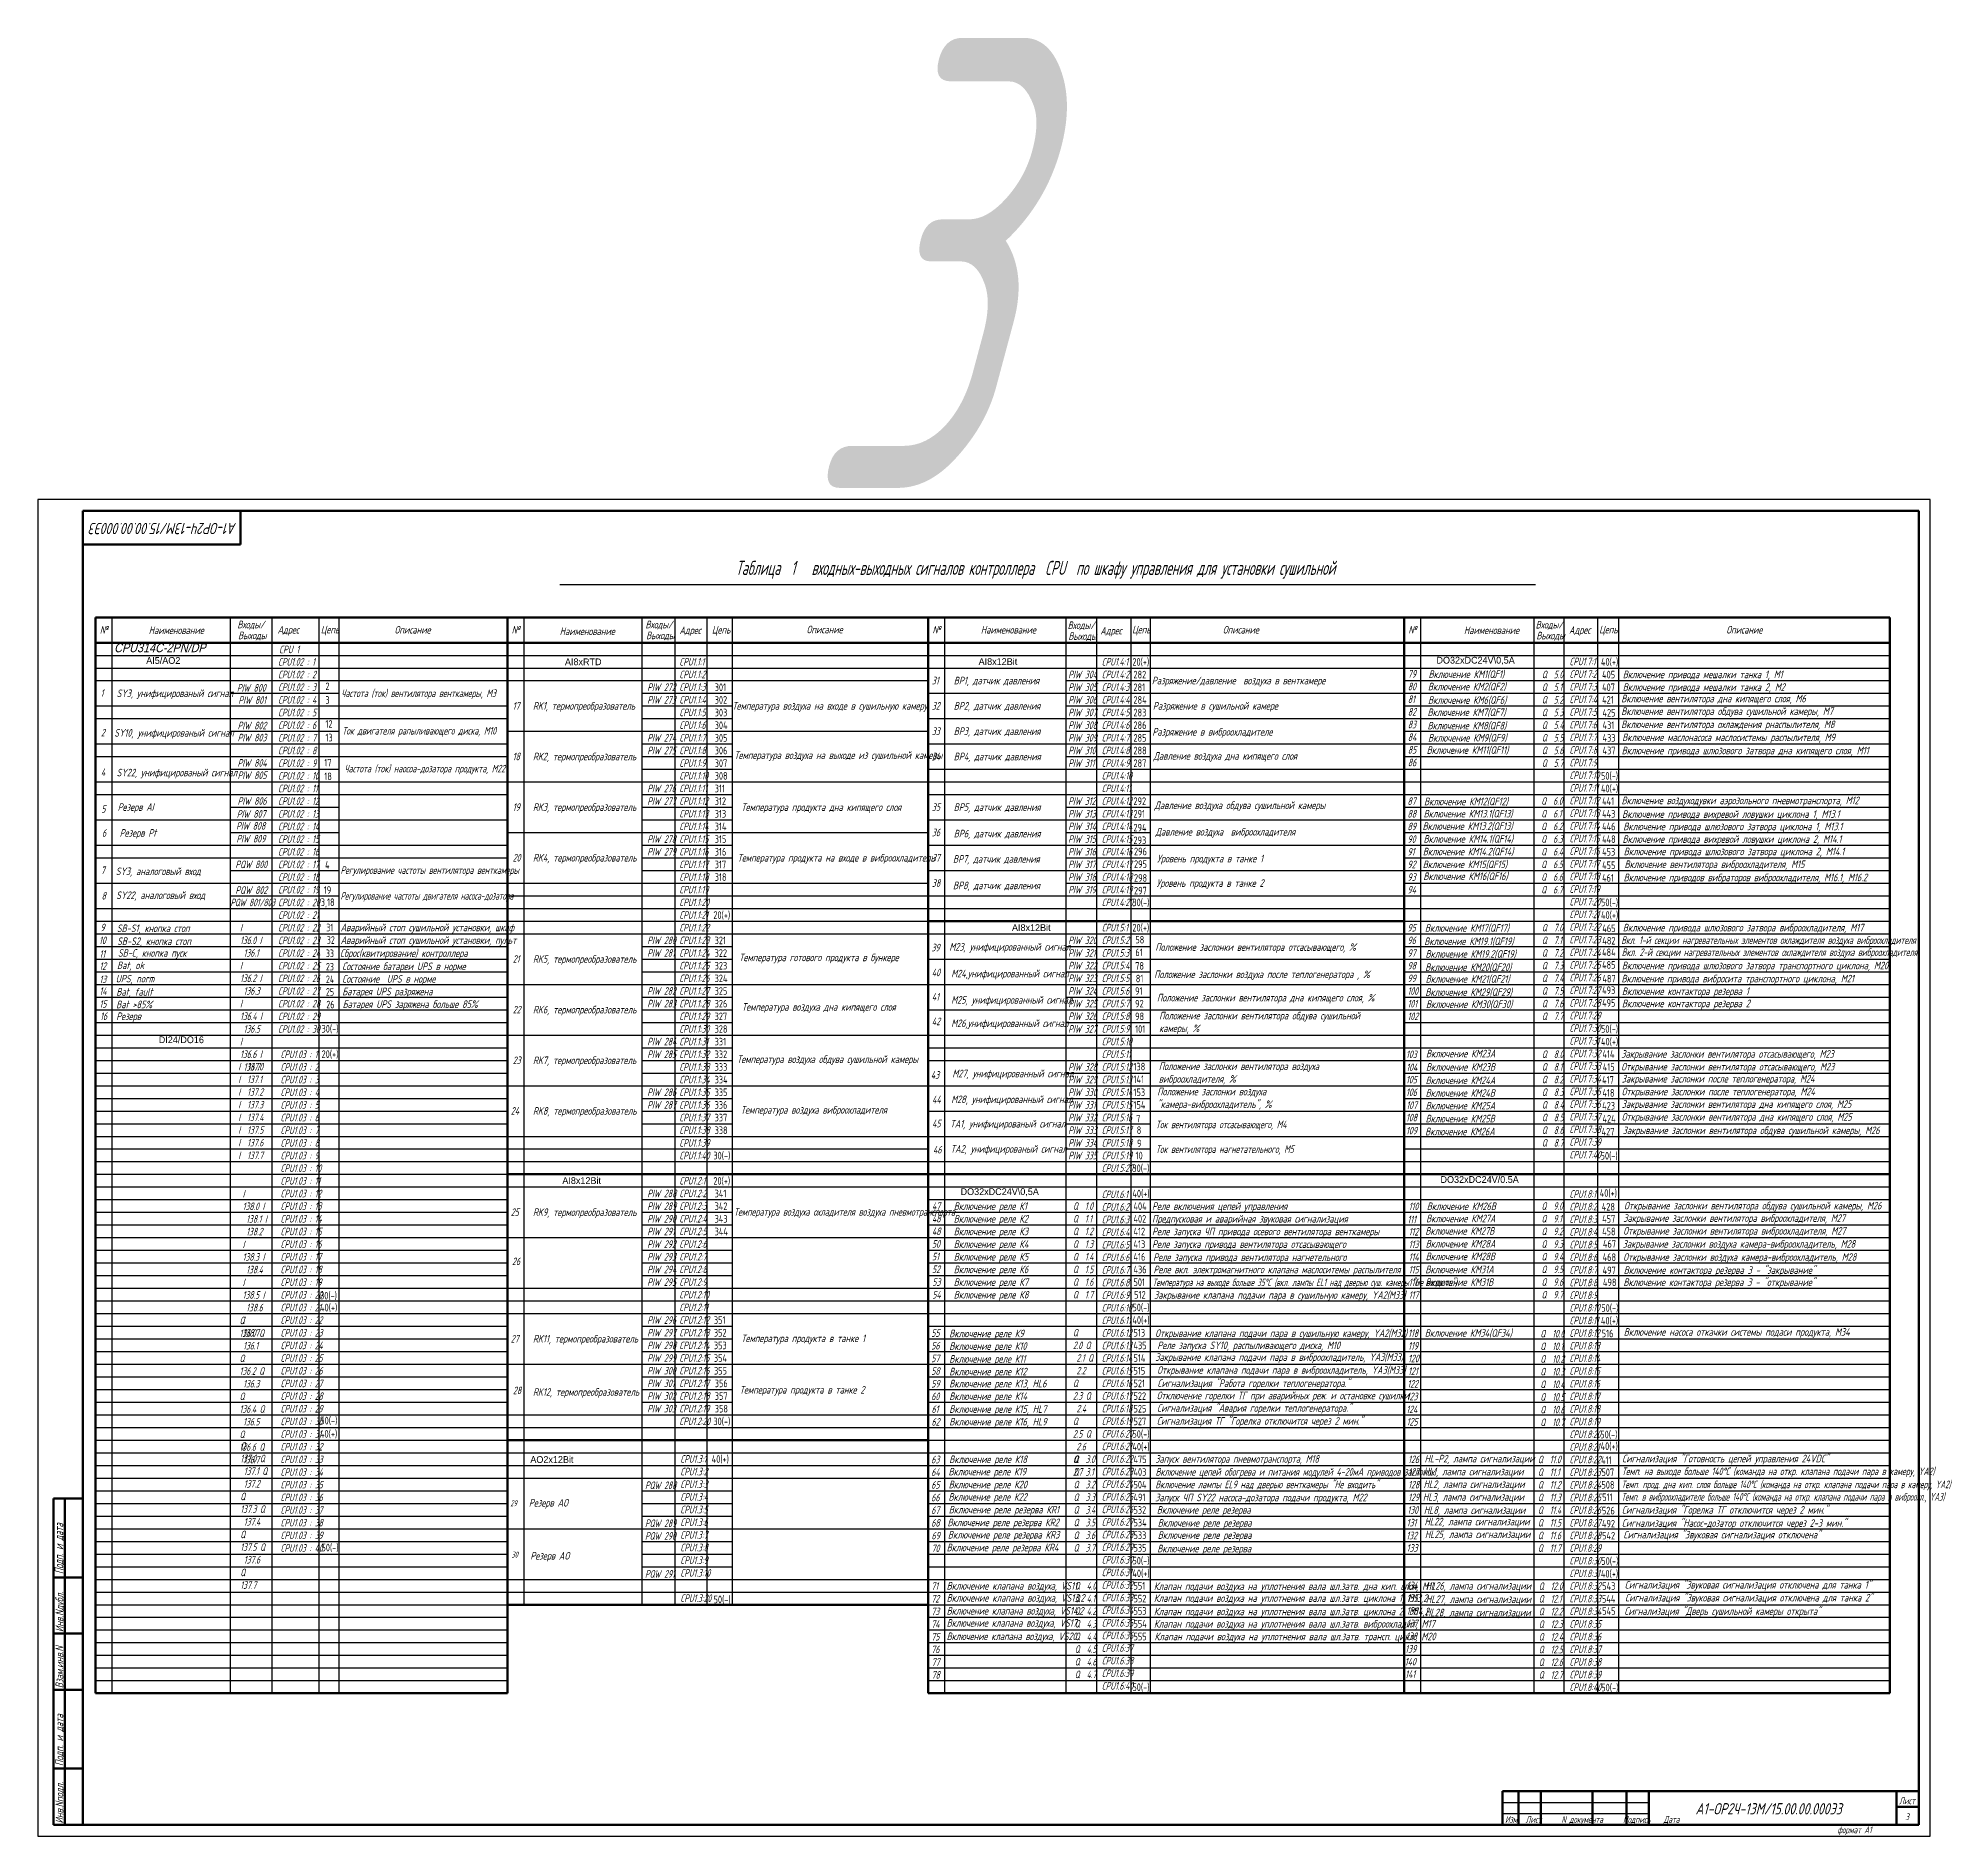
# Model space of a CAD drawing. Header units: millimetres. Extents: x 294 to 6216, y -3442 to 2720.
# Drawn here: x 2748 to 3589, y 215 to 1014 of the extents above; entities that cross this region are included whole.
import ezdxf
from ezdxf.enums import TextEntityAlignment as Align

# ---------------------------------------------------------------- set-up
doc = ezdxf.new("R2010")
doc.units = ezdxf.units.MM
doc.header["$LTSCALE"] = 15
doc.linetypes.add('DOT', pattern=[0.25, 0, -0.25])
for name, color, linetype, lineweight in [('0.35 TEXT', 7, 'Continuous', 35), ('LWT 0.5', 7, 'Continuous', 50), ('LWT 0.6', 7, 'Continuous', 50)]:
    doc.layers.add(name, color=color, linetype=linetype, lineweight=lineweight)
doc.styles.add('33', font='gost.shx', dxfattribs={"width": 0.75, "oblique": 15, "height": 2.5})
doc.styles.add('34', font='gost.shx', dxfattribs={"width": 0.75, "oblique": 15, "height": 3.5})
doc.styles.add('35', font='gost.shx', dxfattribs={"width": 0.75, "oblique": 15, "height": 5})
doc.styles.add('OPSI', font='ISI-ROMANS_PL.SHX', dxfattribs={"height": 1.5})

msp = doc.modelspace()

# ---------------------------------------------------------------- texts
at = {"style": '33', "width": 0.774574}
for s, p in [('31', (2876.038, 617.403, -0.02)), ('32', (2876.243, 611.829, -0.02)), ('33', (2875.841, 605.953, -0.02)), ('23', (2875.881, 599.999, -0.02)), ('24', (2875.881, 594.407, -0.02)), ('25', (2875.881, 588.799, -0.02)), ('26', (2876.051, 583.172, -0.02))]:
    msp.add_text(s, height=3.375, dxfattribs=at).set_placement(p)
at = {"linetype": 'DOT', "width": 43.93467, "attachment_point": 1, "style": 'OPSI'}
for s, insert, char_height in [('{\\Q15;\\W0.9;CPU314C-2PN/DP}', (2781.72, 745.424, -0.02), 4), ('AI5/AO2', (2795.992, 739.257, -0.02), 3), ('AI8xRTD', (2982.079, 738.665, -0.02), 3), ('AI8x12Bit', (3165.931, 738.776, -0.02), 3), ('DO32xDC24V\\\\0,5A', (3369.41, 739.384, -0.02), 3), ('AI8x12Bit', (3180.752, 620.54, -0.02), 3), ('DI24/DO16', (2801.563, 570.699, -0.02), 3), ('AI8x12Bit', (2980.926, 508.138, -0.02), 3), ('DO32xDC24V/0.5A', (3371.204, 508.6, -0.041), 3), ('DO32xDC24V\\\\0,5A', (3157.922, 503.217, -0.02), 3), ('AO2x12Bit', (2966.704, 384.165, -0.02), 3)]:
    msp.add_mtext(s, dxfattribs=dict(at, insert=insert, char_height=char_height))
at = {"layer": '0.35 TEXT', "oblique": 15}
for s, height, style, width, p in [('3', 200, '34', 0.75, (3088.084, 813.793)), ('Таблица  1   входных-выходных сигналов контроллера  CPU  по шкафу управления для установки сушильной ', 6.25, '34', 0.75, (3057.988, 775.783, -0.041)), ('№', 3.375, '33', 0.9, (2775.379, 749.717, -0.02)), ('Наименование', 3.375, '33', 0.9, (2797.084, 749.514, -0.02)), ('Входы/', 3.375, '33', 0.9, (2836.483, 752.048, -0.02)), ('Выходы', 3.375, '33', 0.9, (2836.801, 747.214, -0.02)), ('Адрес', 3.375, '33', 0.9, (2854.346, 749.717, -0.02)), ('Цепь', 3.375, '33', 0.9, (2873.55, 749.797, -0.02)), ('Описание', 3.375, '33', 0.9, (2906.382, 749.717, -0.02)), ('№', 3.375, '33', 0.9, (2958.394, 749.717, -0.02)), ('Наименование', 3.375, '33', 0.9, (2979.744, 749.063, -0.02)), ('Входы/', 3.375, '33', 0.9, (3017.832, 752.048, -0.02)), ('Выходы', 3.375, '33', 0.9, (3018.15, 747.214, -0.02)), ('Адрес', 3.375, '33', 0.9, (3032.971, 749.476, -0.02)), ('Цепь', 3.375, '33', 0.9, (3047.384, 749.717, -0.02)), ('Описание', 3.375, '33', 0.9, (3089.509, 749.846, -0.02)), ('№', 3.375, '33', 0.9, (3145.408, 749.717, -0.02)), ('Наименование', 3.375, '33', 0.9, (3166.893, 749.717, -0.02)), ('Входы/', 3.375, '33', 0.9, (3205.49, 751.743, -0.02)), ('Выходы', 3.375, '33', 0.9, (3205.807, 746.909, -0.02)), ('Адрес', 3.375, '33', 0.9, (3220.046, 749.331, -0.02)), ('Цепь', 3.375, '33', 0.9, (3234.141, 749.798, -0.02)), ('Описание', 3.375, '33', 0.9, (3274.487, 749.717, -0.02)), ('№', 3.375, '33', 0.9, (3356.923, 749.717, -0.02)), ('Наименование', 3.375, '33', 0.9, (3381.606, 749.509, -0.02)), ('Входы/', 3.375, '33', 0.9, (3413.485, 751.966, -0.02)), ('Выходы', 3.375, '33', 0.9, (3413.803, 747.132, -0.02)), ('Адрес', 3.375, '33', 0.9, (3428.337, 749.635, -0.02)), ('Цепь', 3.375, '33', 0.9, (3441.7, 749.799, -0.02)), ('Описание', 3.375, '33', 0.9, (3498.255, 749.717, -0.02)), ('CPU 1', 3.375, '33', 0.774574, (2854.96, 740.964, -0.02)), ('PIW 304', 3.375, '33', 0.774574, (3205.729, 729.841, -0.02)), ('79', 3.375, '33', 0.774574, (3356.655, 730.124, -0.02)), ('Включение привода мешалки танка 1, M1', 3.375, '33', 0.9, (3452.199, 729.878, -0.02)), ('1', 3.375, '33', 0.774574, (2775.707, 721.594, -0.02)), ('SY3, унифицированый сигнал', 3.375, '33', 0.9, (2782.836, 721.5, -0.02)), ('PIW 800', 3.375, '33', 0.774574, (2836.31, 723.911, 0.02)), ('Частота (ток) вентилятора венткамеры, М3', 3.375, '33', 0.766897, (2882.68, 721.514, -0.02)), ('PIW 272', 3.375, '33', 0.774574, (3018.652, 724.216, -0.02)), ('31', 3.375, '33', 0.774574, (3145.14, 727.152, -0.02)), ('BP1, датчик давления', 3.375, '33', 0.9, (3154.867, 727.152, -0.02)), ('PIW 305', 3.375, '33', 0.774574, (3205.729, 724.216, -0.02)), ('Разряжение/давление  воздуха в венткамере', 3.375, '33', 0.9, (3242.89, 727.152, -0.02)), ('80', 3.375, '33', 0.774574, (3356.655, 724.499, -0.02)), ('Включение привода мешалки танка 2, M2', 3.375, '33', 0.9, (3452.199, 724.253, -0.02)), ('PIW 801', 3.375, '33', 0.774574, (2836.923, 718.502, 0.02)), ('17', 3.375, '33', 0.774574, (2958.864, 715.902, -0.02)), ('RK1, термопреобразователь', 3.375, '33', 0.9, (2967.854, 715.902, -0.02)), ('PIW 273', 3.375, '33', 0.774574, (3018.652, 718.591, -0.02)), ('Температура воздуха на входе в сушильную камеру', 3.375, '33', 0.9, (3056.477, 715.902, -0.02)), ('32', 3.375, '33', 0.774574, (3145.14, 715.902, -0.02)), ('BP2, датчик давления', 3.375, '33', 0.9, (3154.867, 715.902, -0.02)), ('PIW 306', 3.375, '33', 0.774574, (3205.729, 718.591, -0.02)), ('PIW 307', 3.375, '33', 0.774574, (3205.729, 712.966, -0.02)), ('Разряжение в сушильной камере', 3.375, '33', 0.9, (3243.377, 715.902, -0.02)), ('81', 3.375, '33', 0.774574, (3356.655, 718.874, -0.02)), ('82', 3.375, '33', 0.774574, (3356.655, 713.249, -0.02)), ('Включение вентилятора дна кипящего слоя, M6', 3.375, '33', 0.9, (3451.539, 719.162, -0.02)), ('Включение вентилятора обдува сушильной камеры, M7', 3.375, '33', 0.9, (3451.539, 713.537, -0.02)), ('2', 3.375, '33', 0.774574, (2775.85, 704.002, -0.02)), ('SY10, унифицированый сигнал', 3.375, '33', 0.9, (2781.778, 703.908, -0.02)), ('PIW 802', 3.375, '33', 0.774574, (2836.604, 707.162, 0.02)), ('Ток двигателя рапыливающего диска, М10', 3.375, '33', 0.766897, (2883.125, 704.834, -0.02)), ('33', 3.375, '33', 0.774574, (3145.14, 704.652, -0.02)), ('BP3, датчик давления', 3.375, '33', 0.9, (3154.867, 704.652, -0.02)), ('PIW 308', 3.375, '33', 0.774574, (3205.729, 707.341, -0.02)), ('Разряжение в виброохладителе', 3.375, '33', 0.9, (3243.135, 704.367, -0.02)), ('83', 3.375, '33', 0.774574, (3356.655, 707.624, -0.02)), ('Включение вентилятора охлаждения рнаспылителя, M8', 3.375, '33', 0.9, (3451.496, 707.693, -0.02)), ('PIW 803', 3.375, '33', 0.774574, (2836.592, 701.794, 0.02)), ('PIW 274', 3.375, '33', 0.774574, (3018.652, 701.716, -0.02)), ('PIW 275', 3.375, '33', 0.774574, (3018.652, 696.091, -0.02)), ('PIW 309', 3.375, '33', 0.774574, (3205.729, 701.716, -0.02)), ('PIW 310', 3.375, '33', 0.774574, (3205.729, 696.091, -0.02)), ('84', 3.375, '33', 0.774574, (3356.655, 701.999, -0.02)), ('85', 3.375, '33', 0.774574, (3356.655, 696.374, -0.02)), ('Включение КМ9(QF9)', 3.375, '33', 0.9, (3365.672, 701.707, -0.02)), ('Включение привода шлюзового затвора дна кипящего слоя, М11', 3.375, '33', 0.863188, (3451.708, 696.065, -0.02)), ('Включение маслонасоса маслосистемы распылителя, M9', 3.375, '33', 0.9, (3451.934, 701.913, -0.02)), ('4', 3.375, '33', 0.774574, (2775.85, 686.409, -0.02)), ('SY22, унифицированый сигнал', 3.375, '33', 0.9, (2782.834, 686.262, -0.02)), ('PIW 804', 3.375, '33', 0.774574, (2836.559, 690.544, 0.02)), ('Частота (ток) наосоа-дозатора продукта, M22', 3.375, '33', 0.766897, (2884.076, 688.026, -0.02)), ('18', 3.375, '33', 0.774574, (2958.864, 693.402, -0.02)), ('RK2, термопреобразователь', 3.375, '33', 0.9, (2967.854, 693.402, -0.02)), ('Температура воздуха на выходе из сушильной камеры', 3.375, '33', 0.9, (3057.365, 694.001, -0.02)), ('34', 3.375, '33', 0.774574, (3145.14, 693.402, -0.02)), ('BP4, датчик давления', 3.375, '33', 0.9, (3154.867, 693.402, -0.02)), ('PIW 311', 3.375, '33', 0.774574, (3205.729, 690.466, -0.02)), ('Давление воздуха дна кипящего слоя', 3.375, '33', 0.9, (3243.641, 693.655, -0.02)), ('86', 3.375, '33', 0.774574, (3356.655, 690.749, -0.02)), ('PIW 805', 3.375, '33', 0.774574, (2836.586, 685.092, 0.02)), ('PIW 276', 3.375, '33', 0.774574, (3018.652, 679.216, -0.02)), ('5', 3.375, '33', 0.774574, (2776.011, 670.077, -0.02)), ('Резерв AI', 3.375, '33', 0.9, (2783.285, 670.934, -0.02)), ('PIW 806', 3.375, '33', 0.774574, (2836.594, 673.633, 0.02)), ('19', 3.375, '33', 0.774574, (2958.864, 670.902, -0.02)), ('RK3, термопреобразователь', 3.375, '33', 0.9, (2967.854, 670.902, -0.02)), ('PIW 277', 3.375, '33', 0.774574, (3018.652, 673.591, -0.02)), ('Температура продукта дна кипящего слоя', 3.375, '33', 0.9, (3060.479, 670.902, -0.02)), ('35', 3.375, '33', 0.774574, (3145.14, 670.902, -0.02)), ('BP5, датчик давления', 3.375, '33', 0.9, (3154.867, 670.902, -0.02)), ('PIW 312', 3.375, '33', 0.774574, (3205.729, 673.591, -0.02)), ('Давление воздуха обдува сушильной камеры', 3.375, '33', 0.9, (3244.091, 671.721, -0.02)), ('87', 3.375, '33', 0.774574, (3356.515, 673.562, -0.02)), ('Включение воздуходувки аэрозольного пневмотранспорта, M12', 3.375, '33', 0.9, (3451.675, 673.882, -0.02)), ('PIW 808', 3.375, '33', 0.774574, (2835.941, 662.572, 0.02)), ('PIW 807', 3.375, '33', 0.774574, (2836.214, 667.89, 0.02)), ('PIW 313', 3.375, '33', 0.774574, (3205.729, 667.966, -0.02)), ('PIW 314', 3.375, '33', 0.774574, (3205.729, 662.341, -0.02)), ('88', 3.375, '33', 0.774574, (3356.515, 667.937, -0.02)), ('89', 3.375, '33', 0.774574, (3356.515, 662.312, -0.02)), ('Включение привода вихревой ловушки циклона 1, М13.1', 3.375, '33', 0.863188, (3451.898, 667.819, -0.02)), ('Включение привода шлюзового затвора циклона 1, М13.1', 3.375, '33', 0.863188, (3452.429, 662.321, -0.02)), ('6', 3.375, '33', 0.774574, (2776.335, 659.404, -0.02)), ('Резерв Pt', 3.375, '33', 0.9, (2784.188, 659.437, -0.02)), ('PIW 809', 3.375, '33', 0.774574, (2836.055, 656.888, 0.02)), ('PIW 278', 3.375, '33', 0.774574, (3018.652, 656.716, -0.02)), ('36', 3.375, '33', 0.774574, (3145.14, 659.652, -0.02)), ('BP6, датчик давления', 3.375, '33', 0.9, (3154.867, 659.135, -0.02)), ('PIW 315', 3.375, '33', 0.774574, (3205.729, 656.716, -0.02)), ('Давление воздуха  виброохладителя', 3.375, '33', 0.9, (3244.546, 659.947, -0.02)), ('90', 3.375, '33', 0.774574, (3356.515, 656.687, -0.02)), ('Включение привода вихревой ловушки циклона 2, М14.1', 3.375, '33', 0.863188, (3452.09, 656.711, -0.02)), ('PQW 800', 3.375, '33', 0.774574, (2835.592, 645.452, 0.02)), ('20', 3.375, '33', 0.774574, (2958.864, 648.402, -0.02)), ('RK4, термопреобразователь', 3.375, '33', 0.9, (2967.854, 648.402, -0.02)), ('PIW 279', 3.375, '33', 0.774574, (3018.652, 651.091, -0.02)), ('Температура продукта на входе в виброохладитель', 3.375, '33', 0.9, (3058.802, 648.402, -0.02)), ('37', 3.375, '33', 0.774574, (3145.14, 648.402, -0.02)), ('BP7, датчик давления', 3.375, '33', 0.9, (3154.538, 647.867, -0.02)), ('PIW 316', 3.375, '33', 0.774574, (3205.729, 651.091, -0.02)), ('PIW 317', 3.375, '33', 0.774574, (3205.729, 645.466, -0.02)), ('Уровень продукта в танке 1', 3.375, '33', 0.9, (3245.287, 648.038, -0.02)), ('91', 3.375, '33', 0.774574, (3356.515, 651.062, -0.02)), ('92', 3.375, '33', 0.774574, (3356.515, 645.437, -0.02)), ('Включение привода шлюзового затвора циклона 2, М14.1', 3.375, '33', 0.863188, (3452.621, 651.213, -0.02)), ('Включение вентилятора виброохладителя, M15', 3.375, '33', 0.9, (3452.979, 645.519, -0.02)), ('7', 3.375, '33', 0.774574, (2775.817, 642.845, -0.02)), ('SY3, аналоговый вход', 3.375, '33', 0.9, (2782.451, 642.392, -0.02)), ('Регулирование частоты вентилятора венткамеры', 3.375, '33', 0.766897, (2882.326, 642.912, -0.02)), ('38', 3.375, '33', 0.774574, (3145.14, 637.152, -0.02)), ('BP8, датчик давления', 3.375, '33', 0.9, (3154.538, 636.1, -0.02)), ('PIW 318', 3.375, '33', 0.774574, (3205.729, 639.841, -0.02)), ('Уровень продукта в танке 2', 3.375, '33', 0.9, (3245.04, 637.156, -0.02)), ('93', 3.375, '33', 0.774574, (3356.515, 639.812, -0.02)), ('Включение приводов вибраторов виброохладителя, M16.1, M16.2', 3.375, '33', 0.9, (3452.588, 639.654, -0.02)), ('8', 3.375, '33', 0.774574, (2776.141, 631.504, -0.02)), ('SY22, аналоговый вход', 3.375, '33', 0.9, (2782.614, 631.752, -0.02)), ('PQW 801/803', 3.375, '33', 0.73219, (2833.406, 628.541, 0.02)), ('PQW 802', 3.375, '33', 0.774574, (2835.599, 634.028, 0.02)), ('Регулирование частоты двигателя насоса-дозатора', 3.375, '33', 0.715361, (2882.326, 631.462, -0.02)), ('PIW 319', 3.375, '33', 0.774574, (3205.729, 634.216, -0.02)), ('94', 3.375, '33', 0.774574, (3356.515, 634.187, -0.02)), ('10', 3.375, '33', 0.774574, (2774.995, 611.709, -0.02)), ('9', 3.375, '33', 0.774574, (2775.65, 617.434, -0.02)), ('SB-S1, кнопка стоп', 3.375, '33', 0.9, (2782.916, 617.069, -0.02)), ('SB-S2, кнопка стоп', 3.375, '33', 0.9, (2783.053, 611.319, -0.02)), ('Аварийный стоп сушильной установки, шкаф ', 3.375, '33', 0.9, (2882.38, 617.431, -0.02)), ('Аварийный стоп сушильной установки, пульт ', 3.375, '33', 0.9, (2882.38, 611.796, -0.02)), ('PIW 280', 3.375, '33', 0.774574, (3018.652, 611.716, -0.02)), ('PIW 320', 3.375, '33', 0.774574, (3205.729, 611.716, -0.02)), ('95', 3.375, '33', 0.774574, (3356.515, 617.308, -0.02)), ('96', 3.375, '33', 0.774574, (3356.515, 611.683, -0.02)), ('Вкл. 1-й секции нагревательных элементов охлаждителя воздуха виброохладителя', 3.375, '33', 0.750345, (3451.547, 611.795, -0.02)), ('Включение привода шлюзового затвора виброохладителя, М17', 3.375, '33', 0.863188, (3452.234, 617.361, -0.02)), ('11', 3.375, '33', 0.774574, (2775.159, 605.656, -0.02)), ('SB-С, кнопка пуск', 3.375, '33', 0.9, (2783.404, 606.083, -0.02)), ('Сброс(квитирование) контроллера', 3.375, '33', 0.9, (2882.149, 606.017, -0.02)), ('21', 3.375, '33', 0.774574, (2958.864, 603.402, -0.02)), ('RK5, термопреобразователь', 3.375, '33', 0.9, (2967.854, 603.402, -0.02)), ('PIW 281', 3.375, '33', 0.774574, (3018.652, 606.091, -0.02)), ('Температура готового продукта в бункере', 3.375, '33', 0.9, (3059.521, 604.107, -0.02)), ('39', 3.375, '33', 0.774574, (3144.968, 608.483, -0.02)), ('M23, унифицированный сигнал', 3.375, '33', 0.9, (3152.93, 608.813, -0.02)), ('PIW 321', 3.375, '33', 0.774574, (3205.729, 606.091, -0.02)), ('Положение заслонки вентилятора отсасывающего, %%%', 3.375, '33', 0.9, (3244.451, 608.712, -0.02)), ('97', 3.375, '33', 0.774574, (3356.515, 606.058, -0.02)), ('Вкл. 2-й секции нагревательных элементов охлаждителя воздуха виброохладителя', 3.375, '33', 0.750345, (3451.746, 606.435, -0.02)), ('12', 3.375, '33', 0.774574, (2775.159, 600.257, -0.02)), ('13', 3.375, '33', 0.774574, (2775.159, 594.368, -0.02)), ('UPS, norm', 3.375, '33', 0.9, (2782.399, 594.667, -0.02)), ('Bat, ok', 3.375, '33', 0.9, (2782.994, 600.605, -0.02)), ('Состояние батареи UPS в норме', 3.375, '33', 0.9, (2883.11, 600.172, -0.02)), ('Состояние  UPS в норме', 3.375, '33', 0.9, (2883.11, 594.58, -0.02)), ('40', 3.375, '33', 0.774574, (3145.14, 597.428, -0.02)), ('M24,унифицированный сигнал', 3.375, '33', 0.9, (3153.755, 596.942, -0.02)), ('PIW 322', 3.375, '33', 0.774574, (3205.729, 600.466, -0.02)), ('PIW 323', 3.375, '33', 0.774574, (3205.729, 594.841, -0.02)), ('Положение заслонки воздуха после теплогенератора , %%%', 3.375, '33', 0.9, (3243.934, 596.615, -0.02)), ('98', 3.375, '33', 0.774574, (3356.515, 600.433, -0.02)), ('99', 3.375, '33', 0.774574, (3356.515, 594.808, -0.02)), ('Включение привода вибросита транспортного циклона, М21', 3.375, '33', 0.863188, (3451.632, 594.7, -0.02)), ('Включение привода шлюзового затвора транспортного циклона, М20', 3.375, '33', 0.863188, (3451.832, 600.515, -0.02)), ('14', 3.375, '33', 0.774574, (2775.159, 589.133, -0.02)), ('Bat, fault', 3.375, '33', 0.9, (2782.693, 588.819, -0.02)), ('Батарея UPS разряжена', 3.375, '33', 0.9, (2883.11, 588.972, -0.02)), ('PIW 282', 3.375, '33', 0.774574, (3018.652, 589.216, -0.02)), ('41', 3.375, '33', 0.774574, (3145.14, 586.612, -0.02)), ('PIW 324', 3.375, '33', 0.774574, (3205.729, 589.216, -0.02)), ('Положение заслонки вентилятора дна кипящего слоя, %%%', 3.375, '33', 0.9, (3245.183, 586.221, -0.02)), ('100', 3.375, '33', 0.774574, (3356.515, 589.183, -0.02)), ('Включение контактора резерва 1', 3.375, '33', 0.863188, (3451.832, 589.084, -0.02)), ('15', 3.375, '33', 0.774574, (2775.159, 583.407, -0.02)), ('16', 3.375, '33', 0.774574, (2775.486, 578.009, -0.02)), ('Bat >85%%%', 3.375, '33', 0.9, (2782.625, 583.216, -0.02)), ('Резерв', 3.375, '33', 0.9, (2782.645, 577.966, -0.02)), ('Батарея UPS заряжена больше 85%%%', 3.375, '33', 0.9, (2883.281, 583.345, -0.02)), ('22', 3.375, '33', 0.774574, (2958.864, 580.902, -0.02)), ('RK6, термопреобразователь', 3.375, '33', 0.9, (2967.854, 580.902, -0.02)), ('PIW 283', 3.375, '33', 0.774574, (3018.652, 583.591, -0.02)), ('Температура воздуха дна кипящего слоя', 3.375, '33', 0.9, (3060.718, 582.101, -0.02)), ('M25, унифицированный сигнал', 3.375, '33', 0.9, (3153.755, 585.234, -0.02)), ('PIW 325', 3.375, '33', 0.774574, (3205.729, 583.591, -0.02)), ('PIW 326', 3.375, '33', 0.774574, (3205.729, 577.966, -0.02)), ('Положение заслонки вентилятора обдува сушильной', 3.375, '33', 0.9, (3246.163, 578.229, -0.02)), ('101', 3.375, '33', 0.774574, (3356.515, 583.558, -0.02)), ('102', 3.375, '33', 0.774574, (3356.515, 577.933, -0.02)), ('Включение контактора резерва 2', 3.375, '33', 0.863188, (3451.832, 583.67, -0.02)), ('42', 3.375, '33', 0.774574, (3145.14, 575.688, -0.02)), ('M26,унифицированный сигнал', 3.375, '33', 0.9, (3153.734, 574.846, -0.02)), ('PIW 327', 3.375, '33', 0.774574, (3205.729, 572.341, -0.02)), ('камеры, %%%', 3.375, '33', 0.9, (3246.163, 572.604, -0.02)), ('PIW 284', 3.375, '33', 0.774574, (3018.652, 566.716, -0.02)), ('PIW 285', 3.375, '33', 0.774574, (3018.652, 561.091, -0.02)), ('103', 3.375, '33', 0.774574, (3355.846, 561.048, -0.02)), ('Включение КМ23А', 3.375, '33', 0.9, (3364.764, 561.388, -0.02)), ('Закрывание заслонки вентилятора отсасывающего, M23', 3.375, '33', 0.9, (3451.544, 561.224, -0.02)), ('23', 3.375, '33', 0.774574, (2958.864, 558.402, -0.02)), ('RK7, термопреобразователь', 3.375, '33', 0.9, (2967.854, 558.402, -0.02)), ('Температура воздуха обдува сушильной камеры', 3.375, '33', 0.9, (3058.562, 558.883, -0.02)), ('43', 3.375, '33', 0.774574, (3144.709, 551.881, -0.02)), ('M27, унифицированный сигнал', 3.375, '33', 0.9, (3154.264, 552.518, -0.02)), ('PIW 328', 3.375, '33', 0.774574, (3205.729, 555.466, -0.02)), ('Положение заслонки вентилятора воздуха', 3.375, '33', 0.9, (3246.002, 555.76, -0.02)), ('104', 3.375, '33', 0.774574, (3355.988, 555.287, -0.02)), ('Включение КМ23В', 3.375, '33', 0.9, (3364.764, 555.433, -0.02)), ('Открывание заслонки вентилятора отсасывающего, M23', 3.375, '33', 0.9, (3451.544, 555.552, -0.02)), ('PIW 286', 3.375, '33', 0.774574, (3018.652, 544.216, -0.02)), ('PIW 329', 3.375, '33', 0.774574, (3205.729, 549.841, -0.02)), ('PIW 330', 3.375, '33', 0.774574, (3205.729, 544.216, -0.02)), ('Положение заслонки воздуха', 3.375, '33', 0.9, (3245.311, 544.505, -0.02)), ('виброохладителя, %%%', 3.375, '33', 0.9, (3246.002, 550.135, -0.02)), ('105', 3.375, '33', 0.774574, (3355.846, 549.798, -0.02)), ('106', 3.375, '33', 0.774574, (3355.846, 544.199, -0.02)), ('Включение КМ24А', 3.375, '33', 0.9, (3364.58, 549.491, -0.02)), ('Включение КМ24В', 3.375, '33', 0.9, (3364.58, 543.866, -0.02)), ('Закрывание заслонки после теплогенератора, M24', 3.375, '33', 0.9, (3451.745, 550.194, -0.02)), ('Открывание заслонки после теплогенератора, M24', 3.375, '33', 0.9, (3451.745, 544.523, -0.02)), ('24', 3.375, '33', 0.774574, (2958.007, 535.902, -0.02)), ('RK8, термопреобразователь', 3.375, '33', 0.9, (2967.854, 535.902, -0.02)), ('PIW 287', 3.375, '33', 0.774574, (3018.652, 538.591, -0.02)), ('Температура воздуха виброохладителя', 3.375, '33', 0.9, (3060.239, 536.383, -0.02)), ('44', 3.375, '33', 0.774574, (3145.259, 540.959, -0.02)), ('M28, унифицированный сигнал', 3.375, '33', 0.9, (3153.758, 541.063, -0.02)), ('PIW 331', 3.375, '33', 0.774574, (3205.729, 538.591, -0.02)), ('"камера-виброохладитель", %%%', 3.375, '33', 0.9, (3245.311, 538.88, -0.02)), ('107', 3.375, '33', 0.774574, (3355.988, 538.438, -0.02)), ('Включение КМ25А', 3.375, '33', 0.9, (3364.58, 538.241, -0.02)), ('Закрывание заслонки вентилятора дна кипящего слоя, M25', 3.375, '33', 0.9, (3451.747, 538.937, -0.02)), ('45', 3.375, '33', 0.774574, (3145.259, 530.303, -0.02)), ('TA1, унифицированый сигнал', 3.375, '33', 0.9, (3153.231, 530.207, -0.02)), ('PIW 332', 3.375, '33', 0.774574, (3205.729, 532.966, -0.02)), ('PIW 333', 3.375, '33', 0.774574, (3205.729, 527.341, -0.02)), ('Ток вентилятора отсасывающего, М4', 3.375, '33', 0.766897, (3244.684, 529.89, -0.02)), ('108', 3.375, '33', 0.774574, (3355.846, 532.949, -0.02)), ('109', 3.375, '33', 0.774574, (3355.846, 527.125, -0.02)), ('Включение КМ26А', 3.375, '33', 0.9, (3364.381, 526.747, -0.02)), ('Включение КМ25В', 3.375, '33', 0.9, (3364.58, 532.483, -0.02)), ('Открывание заслонки вентилятора дна кипящего слоя, M25', 3.375, '33', 0.9, (3451.747, 533.266, -0.02)), ('Закрывание заслонки вентилятора обдува сушильной камеры, M26', 3.375, '33', 0.9, (3452.157, 527.271, -0.02)), ('46', 3.375, '33', 0.774574, (3145.672, 518.649, -0.02)), ('TA2, унифицированый сигнал', 3.375, '33', 0.9, (3153.384, 519.036, -0.02)), ('PIW 334', 3.375, '33', 0.774574, (3205.729, 521.716, -0.02)), ('Ток вентилятора нагнетательного, М5', 3.375, '33', 0.766897, (3244.684, 518.921, -0.02)), ('PIW 335', 3.375, '33', 0.774574, (3205.729, 516.091, -0.02)), ('PIW 288', 3.375, '33', 0.774574, (3018.652, 499.216, -0.02)), ('PIW 289', 3.375, '33', 0.774574, (3018.652, 493.591, -0.02)), ('47', 3.375, '33', 0.774574, (3145.184, 493.66, -0.02)), ('Реле включения цепей управления', 3.375, '33', 0.9, (3242.996, 493.584, -0.02)), ('110', 3.375, '33', 0.774574, (3357.059, 493.47, -0.02)), ('Включение КМ26В', 3.375, '33', 0.9, (3365.099, 493.527, -0.02)), ('Открывание заслонки вентилятора обдува сушильной камеры, M26', 3.375, '33', 0.9, (3452.803, 493.809, -0.02)), ('25', 3.375, '33', 0.774574, (2958.007, 490.902, -0.02)), ('RK9, термопреобразователь', 3.375, '33', 0.9, (2967.854, 490.902, -0.02)), ('PIW 290', 3.375, '33', 0.774574, (3018.652, 487.966, -0.02)), ('Температура воздуха охладителя воздуха пневмотранспорта', 3.375, '33', 0.790879, (3057.184, 491.027, -0.02)), ('48', 3.375, '33', 0.774574, (3145.184, 488.035, -0.02)), ('Включение реле К2', 3.375, '33', 0.9, (3154.867, 487.959, -0.02)), ('Предпусковая и аварийная звуковая сигнализация', 3.375, '33', 0.9, (3242.996, 487.959, -0.02)), ('111', 3.375, '33', 0.774574, (3356.464, 487.659, -0.02)), ('Включение КМ27А', 3.375, '33', 0.9, (3364.814, 488.108, -0.02)), ('Закрывание заслонки вентилятора виброохладителя, M27', 3.375, '33', 0.9, (3452.437, 488.27, -0.02)), ('PIW 291', 3.375, '33', 0.774574, (3018.652, 482.341, -0.02)), ('PIW 292', 3.375, '33', 0.774574, (3018.652, 476.716, -0.02)), ('50', 3.375, '33', 0.774574, (3145.184, 476.785, -0.02)), ('48', 3.375, '33', 0.774574, (3145.184, 482.41, -0.02)), ('Включение реле К3', 3.375, '33', 0.9, (3154.867, 482.334, -0.02)), ('Реле запуска ЧП привода осевого вентилятора венткамеры', 3.375, '33', 0.9, (3242.996, 482.334, -0.02)), ('Реле запуска привода вентилятора отсасывающего', 3.375, '33', 0.9, (3242.996, 476.709, -0.02)), ('112', 3.375, '33', 0.774574, (3357.059, 482.22, -0.02)), ('113', 3.375, '33', 0.774574, (3357.059, 476.595, -0.02)), ('Включение КМ27В', 3.375, '33', 0.9, (3364.462, 482.56, -0.02)), ('Включение КМ28А', 3.375, '33', 0.9, (3364.61, 476.872, -0.02)), ('Закрывание заслонки воздуха камера-виброохладитель, M28', 3.375, '33', 0.9, (3452.151, 476.801, -0.02)), ('Открывание заслонки вентилятора виброохладителя, M27', 3.375, '33', 0.9, (3452.437, 482.599, -0.02)), ('26', 3.375, '33', 0.774574, (2958.546, 469.041, -0.02)), ('PIW 293', 3.375, '33', 0.774574, (3018.652, 471.091, -0.02)), ('51', 3.375, '33', 0.774574, (3145.184, 471.16, -0.02)), ('Реле запуска привода вентилятора нагнетельного', 3.375, '33', 0.9, (3243.492, 470.9, -0.02)), ('114', 3.375, '33', 0.774574, (3357.059, 470.97, -0.02)), ('Включение КМ28В', 3.375, '33', 0.9, (3364.61, 471.247, -0.02)), ('Открывание заслонки воздуха камера-виброохладитель, M28', 3.375, '33', 0.9, (3452.427, 470.964, -0.02)), ('PIW 294', 3.375, '33', 0.774574, (3018.652, 465.466, -0.02)), ('PIW 295', 3.375, '33', 0.774574, (3018.652, 459.841, -0.02)), ('52', 3.375, '33', 0.774574, (3145.184, 465.535, -0.02)), ('53', 3.375, '33', 0.774574, (3145.313, 459.826, -0.02)), ('Включение реле К6', 3.375, '33', 0.9, (3154.867, 465.459, -0.02)), ('Включение реле К7', 3.375, '33', 0.9, (3154.867, 459.834, -0.02)), ('Температура на выходе больше 35%%DС (вкл. лампы EL1 над дверью суш. камеры "Не входить")', 3.375, '33', 0.695848, (3243.264, 459.708, -0.02)), ('Реле вкл. электромагнитного клапана маслоситемы распылителя', 3.375, '33', 0.883738, (3243.658, 465.432, -0.02)), ('115', 3.375, '33', 0.774574, (3357.059, 465.345, -0.02)), ('116', 3.375, '33', 0.774574, (3357.059, 459.72, -0.02)), ('Включение КМ31А', 3.375, '33', 0.9, (3364.472, 465.442, -0.02)), ('Включение КМ31В', 3.375, '33', 0.9, (3364.472, 459.817, -0.02)), ('Включение контактора резерва 3 - "открывание"', 3.375, '33', 0.863188, (3452.484, 459.786, -0.02)), ('Включение контактора резерва 3 - "закрывание"', 3.375, '33', 0.863188, (3452.63, 465.165, -0.02)), ('54', 3.375, '33', 0.774574, (3145.313, 454.201, -0.02)), ('Включение реле К8', 3.375, '33', 0.9, (3154.867, 454.209, -0.02)), ('Закрывание клапана подачи пара в сушильную камеру, YA2(M33)', 3.375, '33', 0.9, (3243.91, 454.083, -0.02)), ('117', 3.375, '33', 0.774574, (3357.059, 454.095, -0.02)), ('PIW 296', 3.375, '33', 0.774574, (3018.652, 442.966, -0.02)), ('27', 3.375, '33', 0.774574, (2958.007, 434.652, -0.02)), ('RK11, термопреобразователь', 3.375, '33', 0.9, (2967.854, 434.652, -0.02)), ('PIW 297', 3.375, '33', 0.774574, (3018.652, 437.341, -0.02)), ('Температура продукта в танке 1', 3.375, '33', 0.9, (3060.456, 434.839, -0.02)), ('55', 3.375, '33', 0.774574, (3144.862, 437.171, -0.02)), ('Включение реле К9', 3.375, '33', 0.9, (3152.889, 437.014, -0.02)), ('Открывание клапана подачи пара в сушильную камеру, YA2(M32)', 3.375, '33', 0.9, (3244.42, 437.13, -0.02)), ('118', 3.375, '33', 0.774574, (3356.791, 437.129, -0.02)), ('Включение насоса откачки системы подаси продукта, М34', 3.375, '33', 0.863188, (3452.632, 437.674, -0.02)), ('PIW 298', 3.375, '33', 0.774574, (3018.652, 431.716, -0.02)), ('PIW 299', 3.375, '33', 0.774574, (3018.652, 426.091, -0.02)), ('56', 3.375, '33', 0.774574, (3144.862, 431.546, -0.02)), ('57', 3.375, '33', 0.774574, (3144.862, 425.921, -0.02)), ('Включение реле К10', 3.375, '33', 0.9, (3152.889, 431.389, -0.02)), ('Включение реле К11', 3.375, '33', 0.9, (3152.889, 425.695, -0.02)), ('Закрывание клапана подачи пара в виброохладитель, YA3(M33)', 3.375, '33', 0.9, (3244.444, 426.495, -0.02)), ('Реле запуска SY10, распыливающего диска, M10', 3.375, '33', 0.9, (3245.336, 431.726, -0.02)), ('119', 3.375, '33', 0.774574, (3356.791, 431.504, -0.02)), ('120', 3.375, '33', 0.774574, (3356.791, 425.879, -0.02)), ('PIW 300', 3.375, '33', 0.774574, (3018.652, 420.466, -0.02)), ('58', 3.375, '33', 0.774574, (3144.862, 420.296, -0.02)), ('Включение реле К12', 3.375, '33', 0.9, (3152.889, 420.07, -0.02)), ('Открывание клапана подачи пара в виброохладитель, YA3(M33)', 3.375, '33', 0.9, (3245.31, 420.756, -0.02)), ('121', 3.375, '33', 0.774574, (3356.791, 420.254, -0.02)), ('28', 3.375, '33', 0.774574, (2958.972, 411.691, -0.02)), ('RK12, термопреобразователь', 3.375, '33', 0.9, (2967.854, 410.99, -0.02)), ('PIW 301', 3.375, '33', 0.774574, (3018.652, 414.841, -0.02)), ('PIW 302', 3.375, '33', 0.774574, (3018.652, 409.216, -0.02)), ('Температура продукта в танке 2', 3.375, '33', 0.9, (3059.734, 411.971, -0.02)), ('59', 3.375, '33', 0.774574, (3144.862, 414.671, -0.02)), ('60', 3.375, '33', 0.774574, (3144.862, 409.046, -0.02)), ('Включение реле К13, HL6', 3.375, '33', 0.9, (3152.889, 414.734, -0.02)), ('Включение реле К14', 3.375, '33', 0.9, (3152.889, 409.109, -0.02)), ('Отключение горелки ТГ при аварийных реж. и остановке сушилки', 3.375, '33', 0.881079, (3245.121, 409.44, -0.02)), ('Сигнализация "Работа горелки теплогенератора."', 3.375, '33', 0.9, (3245.446, 414.896, -0.02)), ('123', 3.375, '33', 0.774574, (3356.143, 409.004, -0.02)), ('122', 3.375, '33', 0.774574, (3356.444, 414.595, -0.02)), ('PIW 303', 3.375, '33', 0.774574, (3018.652, 403.591, -0.02)), ('61', 3.375, '33', 0.774574, (3144.991, 403.337, -0.02)), ('Включение реле К15, HL7', 3.375, '33', 0.9, (3152.889, 403.414, -0.02)), ('Сигнализация "Авария горелки теплогенератора."', 3.375, '33', 0.9, (3245.259, 403.876, -0.02)), ('124', 3.375, '33', 0.774574, (3355.982, 403.279, -0.02)), ('62', 3.375, '33', 0.774574, (3144.991, 397.712, -0.02)), ('Включение реле К16, HL9', 3.375, '33', 0.9, (3152.889, 397.789, -0.02)), ('Сигнализация ТГ "Горелка отключится через 2 мин."', 3.375, '33', 0.9, (3245.161, 398.119, -0.02)), ('125', 3.375, '33', 0.774574, (3356.143, 397.754, -0.02)), ('63', 3.375, '33', 0.774574, (3144.862, 380.977, -0.02)), ('64', 3.375, '33', 0.774574, (3144.862, 375.352, -0.02)), ('Включение реле К19', 3.375, '33', 0.9, (3152.522, 375.58, -0.02)), ('Запуск вeнтилятора пневмотранспорта, М18', 3.375, '33', 0.8, (3244.455, 381.246, -0.02)), ('Включение цепей обогрева и питания модулей 4-20мА приводов заслонок', 3.375, '33', 0.782647, (3244.549, 375.492, -0.02)), ('126', 3.375, '33', 0.774574, (3356.791, 381.057, -0.02)), ('127', 3.375, '33', 0.774574, (3356.791, 375.432, -0.02)), ('HL1, лампа сигнализации', 3.375, '33', 0.9, (3363.709, 375.647, -0.02)), ('HL-Р2, лампа сигнализации', 3.375, '33', 0.9, (3364.139, 381.374, -0.02)), ('Сигнализация "Готовность цепей управления 24VDC"', 3.375, '33', 0.9, (3451.968, 381.414, -0.02)), ('Темп. на выходе больше 140%%DС (команда на откр. клапана подачи пара в камеру, YA2)', 3.375, '33', 0.763544, (3451.788, 375.741, -0.02)), ('65', 3.375, '33', 0.774574, (3144.862, 369.727, -0.02)), ('Включение реле К20', 3.375, '33', 0.9, (3152.605, 369.871, -0.02)), ('Включение лампы EL9 над дверью венткамеры "Не входить"', 3.375, '33', 0.767092, (3244.492, 369.907, -0.02)), ('128', 3.375, '33', 0.774574, (3356.791, 369.807, -0.02)), ('HL2, лампа сигнализации', 3.375, '33', 0.9, (3363.709, 370.022, -0.02)), ('Темп. прод. дна кип. слоя больше 140%%DС (команда на откр. клапана подачи пара в камеру, YA2)', 3.375, '33', 0.723326, (3451.631, 369.933, -0.02)), ('29', 2.7, '33', 0.774574, (2957.833, 361.891, -0.02)), ('Резерв AO', 3.375, '33', 0.9, (2966.06, 361.754, -0.02)), ('66', 3.375, '33', 0.774574, (3144.862, 364.102, -0.02)), ('67', 3.375, '33', 0.774574, (3144.862, 358.477, -0.02)), ('Включение реле К22', 3.375, '33', 0.9, (3152.522, 364.354, -0.02)), ('Запуск ЧП SY22 насоса-дозатора подачи продукта, М22', 3.375, '33', 0.9, (3244.4, 364.116, -0.02)), ('Включение реле резерва', 3.375, '33', 0.9, (3245.127, 358.598, -0.02)), ('130', 3.375, '33', 0.774574, (3356.444, 358.524, -0.02)), ('129', 3.375, '33', 0.774574, (3356.791, 364.182, -0.02)), ('HL3, лампа сигнализации', 3.375, '33', 0.9, (3363.375, 364.331, -0.02)), ('HL8, лампа сигнализации', 3.375, '33', 0.9, (3363.81, 358.485, -0.02)), ('Сигнализация "Горелка ТГ отключится через 2 мин."', 3.375, '33', 0.9, (3451.838, 358.615, -0.02)), ('Темп. в виброохладителе больше 140%%DС (команда на откр. клапана подачи пара в виброохл., YA3)', 3.375, '33', 0.696994, (3451.631, 364.403, -0.02)), ('68', 3.375, '33', 0.774574, (3144.862, 352.852, -0.02)), ('Включение реле резерва', 3.375, '33', 0.9, (3245.527, 352.804, -0.02)), ('131', 3.375, '33', 0.774574, (3356.143, 352.932, -0.02)), ('HL22, лампа сигнализации', 3.375, '33', 0.9, (3364.108, 353.414, -0.02)), ('Сигнализация "Насос-дозатор отключится через 2-3 мин."', 3.375, '33', 0.9, (3451.824, 352.749, -0.02)), ('69', 3.375, '33', 0.774574, (3144.991, 347.143, -0.02)), ('70', 3.375, '33', 0.774574, (3144.991, 341.518, -0.02)), ('Включение реле резерва', 3.375, '33', 0.9, (3245.527, 347.409, -0.02)), ('132', 3.375, '33', 0.774574, (3355.982, 347.207, -0.02)), ('133', 3.375, '33', 0.774574, (3356.143, 341.682, -0.02)), ('HL25, лампа сигнализации', 3.375, '33', 0.9, (3364.284, 347.747, -0.02)), ('Сигнализация "Звуковая сигнализация отключена"', 3.375, '33', 0.9, (3452.52, 347.579, -0.02)), ('30', 2.7, '33', 0.774574, (2958.341, 339.057, -0.02)), ('Резерв AO', 3.375, '33', 0.9, (2966.684, 338.199, -0.02)), ('Включение реле резерва', 3.375, '33', 0.9, (3245.327, 341.415, -0.02)), ('71', 3.375, '33', 0.774574, (3144.862, 324.738, -0.02)), ('Клапан подачи воздуха на уплотнения вала шл.затв. дна кип. слоя, М11', 3.375, '33', 0.863188, (3243.795, 324.669, -0.02)), ('134', 3.375, '33', 0.774574, (3356.137, 324.974, -0.02)), ('HL26, лампа сигнализации', 3.375, '33', 0.9, (3364.643, 324.845, -0.02)), ('Сигнализация "Звуковая сигнализация отключена для танка 1"', 3.375, '33', 0.9, (3453.117, 325.316, -0.02)), ('72', 3.375, '33', 0.774574, (3144.862, 319.113, -0.02)), ('Клапан подачи воздуха на уплотнения вала шл.затв. циклона 1, М13,2', 3.375, '33', 0.863188, (3243.837, 319.405, -0.02)), ('135', 3.375, '33', 0.774574, (3356.137, 319.349, -0.02)), ('HL27, лампа сигнализации', 3.375, '33', 0.9, (3364.714, 318.901, -0.02)), ('Сигнализация "Звуковая сигнализация отключена для танка 2"', 3.375, '33', 0.9, (3453.265, 319.57, -0.02)), ('73', 3.375, '33', 0.774574, (3144.862, 313.488, -0.02)), ('74', 3.375, '33', 0.774574, (3144.862, 307.863, -0.02)), ('Клапан подачи воздуха на уплотнения вала шл.затв. циклона 2, М14,2', 3.375, '33', 0.863188, (3243.837, 313.475, -0.02)), ('Клапан подачи воздуха на уплотнения вала шл.затв. виброохладит, М17', 3.375, '33', 0.863188, (3243.846, 307.97, -0.02)), ('136', 3.375, '33', 0.774574, (3356.137, 313.724, -0.02)), ('137', 3.375, '33', 0.774574, (3356.137, 308.099, -0.02)), ('HL28, лампа сигнализации', 3.375, '33', 0.9, (3364.379, 312.993, -0.02)), ('Сигнализация "Дверь сушильной камеры открыта"', 3.375, '33', 0.9, (3452.932, 313.592, -0.02)), ('75', 3.375, '33', 0.774574, (3144.862, 302.238, -0.02)), ('Клапан подачи воздуха на уплотнения вала шл.затв. трансп. цикл., М20', 3.375, '33', 0.863188, (3244.102, 302.351, -0.02)), ('138', 3.375, '33', 0.774574, (3355.79, 302.441, -0.02)), ('76', 3.375, '33', 0.774574, (3144.862, 296.613, -0.02)), ('140', 3.375, '33', 0.774574, (3355.328, 291.124, -0.02)), ('139', 3.375, '33', 0.774574, (3355.49, 296.849, -0.02)), ('77', 3.375, '33', 0.774574, (3144.991, 290.904, -0.02)), ('78', 3.375, '33', 0.774574, (3144.991, 285.279, -0.02)), ('141', 3.375, '33', 0.774574, (3355.49, 285.599, -0.02)), ('Лист', 3, '33', 0.8, (3575.048, 229.491, -0.02)), ('Изм.  Лист      N документа      Подпись    Дата', 3, '33', 0.8, (3399.884, 221.199, -0.02)), ('формат А1', 3, '33', 0.8, (3547.564, 216.587, -0.02)), ('3', 3, '33', 0.8, (3577.78, 222.401, -0.02))]:
    msp.add_text(s, height=height, dxfattribs=dict(at, style=style, width=width)).set_placement(p)
at = {"layer": '0.35 TEXT', "style": '35', "oblique": 15, "width": 0.885568}
msp.add_text('A1-ОР2Ч-13М/15.00.00.000Э3', height=5, rotation=180, dxfattribs=at).set_placement((2836.14, 798.904, -0.02), (2771.14, 798.904, -0.02), align=Align.FIT)
at = {"layer": '0.35 TEXT', "style": '33', "width": 0.9}
for s, p in [('20(+)', (3234.276, 735.431, -0.02)), ('282', (3234.755, 729.806, -0.02)), ('40(+)', (3442.539, 735.431, -0.02)), ('405', (3443.018, 729.806, -0.02)), ('2', (2875.64, 724.588, -0.02)), ('301', (3048.641, 724.181, -0.02)), ('281', (3234.755, 724.181, -0.02)), ('407', (3443.018, 724.181, -0.02)), ('3', (2875.64, 718.522, -0.02)), ('302', (3048.641, 718.556, -0.02)), ('303', (3048.641, 712.931, -0.02)), ('284', (3234.755, 718.556, -0.02)), ('283', (3234.755, 712.931, -0.02)), ('421', (3443.018, 718.556, -0.02)), ('425', (3443.211, 712.831, -0.02)), ('12', (2875.64, 707.874, -0.02)), ('304', (3048.641, 707.306, -0.02)), ('286', (3234.755, 707.306, -0.02)), ('431', (3443.22, 707.306, -0.02)), ('13', (2875.64, 701.809, -0.02)), ('305', (3048.641, 701.681, -0.02)), ('306', (3048.641, 696.056, -0.02)), ('285', (3234.755, 701.681, -0.02)), ('288', (3234.755, 696.056, -0.02)), ('433', (3443.22, 701.681, -0.02)), ('437', (3443.22, 696.056, -0.02)), ('17', (2875.133, 690.655, -0.02)), ('307', (3048.641, 690.431, -0.02)), ('287', (3234.755, 690.431, -0.02)), ('18', (2875.133, 684.589, -0.02)), ('308', (3048.641, 684.806, -0.02)), ('311', (3048.641, 679.181, -0.02)), ('40(+)', (3442.539, 679.181, -0.02)), ('50(-)', (3442.539, 684.806, -0.02)), ('312', (3048.641, 673.556, -0.02)), ('292', (3234.755, 673.556, -0.02)), ('441', (3443.018, 673.556, -0.02)), ('313', (3048.641, 667.931, -0.02)), ('314', (3048.641, 662.306, -0.02)), ('291', (3234.755, 667.931, -0.02)), ('294', (3234.755, 661.789, -0.02)), ('443', (3443.018, 667.931, -0.02)), ('446', (3443.018, 662.306, -0.02)), ('315', (3048.641, 656.681, -0.02)), ('293', (3234.755, 656.164, -0.02)), ('448', (3443.018, 656.681, -0.02)), ('4', (2875.485, 645.208, -0.02)), ('316', (3048.641, 651.056, -0.02)), ('317', (3048.641, 645.431, -0.02)), ('296', (3234.993, 651.197, -0.02)), ('295', (3234.993, 645.572, -0.02)), ('453', (3443.018, 651.056, -0.02)), ('455', (3443.018, 645.076, -0.02)), ('318', (3048.641, 639.806, -0.02)), ('298', (3234.993, 639.43, -0.02)), ('461', (3443.018, 639.451, -0.02)), ('3,18', (2873.568, 628.645, -0.02)), ('19', (2874.901, 634.057, -0.02)), ('30(-)', (3234.276, 628.556, -0.02)), ('297', (3234.993, 633.805, -0.02)), ('50(-)', (3442.539, 628.556, -0.02)), ('20(+)', (3048.049, 622.931, -0.02)), ('40(+)', (3442.539, 622.931, -0.02)), ('321', (3048.596, 611.681, -0.02)), ('20(+)', (3234.276, 617.306, -0.02)), ('58', (3235.591, 611.994, -0.02)), ('465', (3443.119, 617.054, -0.02)), ('482', (3443.119, 611.54, -0.02)), ('322', (3048.596, 606.056, -0.02)), ('61', (3235.591, 606.369, -0.02)), ('484', (3443.018, 606.405, -0.02)), ('323', (3048.596, 600.431, -0.02)), ('324', (3048.596, 594.806, -0.02)), ('78', (3235.52, 600.34, -0.02)), ('81', (3235.782, 594.715, -0.02)), ('485', (3443.018, 600.78, -0.02)), ('487', (3443.159, 594.671, -0.02)), ('325', (3048.596, 589.181, -0.02)), ('91', (3235.481, 589.181, -0.02)), ('493', (3443.018, 589.53, -0.02)), ('326', (3048.596, 583.556, -0.02)), ('327', (3048.596, 577.931, -0.02)), ('92', (3235.481, 583.556, -0.02)), ('98', (3235.481, 577.931, -0.02)), ('495', (3443.018, 583.905, -0.02)), ('30(-)', (2873.899, 572.396, -0.02)), ('328', (3048.596, 572.306, -0.02)), ('101', (3235.481, 572.306, -0.02)), ('50(-)', (3442.539, 572.306, -0.02)), ('20(+)', (2873.93, 561.143, -0.02)), ('331', (3048.596, 566.681, -0.02)), ('332', (3048.596, 561.056, -0.02)), ('40(+)', (3442.539, 566.681, -0.02)), ('414', (3443.172, 561.166, -0.02)), ('333', (3048.596, 555.431, -0.02)), ('138', (3234.755, 555.59, -0.02)), ('415', (3443.328, 555.401, -0.02)), ('334', (3048.596, 549.806, -0.02)), ('335', (3048.596, 544.181, -0.02)), ('141', (3234.755, 549.965, -0.02)), ('153', (3234.755, 544.181, -0.02)), ('417', (3443.028, 549.675, -0.02)), ('418', (3443.184, 543.909, -0.02)), ('336', (3048.596, 538.556, -0.02)), ('154', (3234.755, 538.556, -0.02)), ('423', (3443.051, 538.181, -0.02)), ('337', (3048.596, 532.931, -0.02)), ('338', (3048.596, 527.306, -0.02)), ('7', (3235.924, 532.466, -0.02)), ('8', (3236.199, 527.38, -0.02)), ('427', (3442.803, 526.665, -0.02)), ('424', (3443.207, 532.416, -0.02)), ('9', (3236.343, 521.475, -0.02)), ('30(-)', (3048.049, 516.056, -0.02)), ('30(-)', (3234.276, 510.431, -0.02)), ('10', (3235.696, 516.082, -0.02)), ('50(-)', (3442.352, 515.96, -0.02)), ('20(+)', (3048.049, 504.806, -0.02)), ('341', (3048.596, 499.181, -0.02)), ('342', (3048.596, 493.556, -0.02)), ('40(+)', (3234.276, 499.181, -0.02)), ('404', (3234.755, 493.556, -0.02)), ('40(+)', (3441.98, 499.401, -0.02)), ('428', (3442.883, 493.316, -0.02)), ('343', (3048.596, 487.931, -0.02)), ('402', (3234.755, 487.931, -0.02)), ('457', (3443.041, 487.931, -0.02)), ('344', (3048.596, 482.306, -0.02)), ('412', (3234.755, 482.306, -0.02)), ('413', (3234.755, 476.681, -0.02)), ('458', (3443.041, 482.306, -0.02)), ('467', (3443.396, 476.811, -0.02)), ('416', (3234.755, 471.056, -0.02)), ('468', (3443.261, 470.887, -0.02)), ('436', (3234.755, 465.431, -0.02)), ('501', (3234.755, 459.806, -0.02)), ('497', (3443.261, 465.067, -0.02)), ('498', (3443.399, 459.719, -0.02)), ('30(-)', (2873.232, 453.826, -0.02)), ('512', (3235.058, 454.181, -0.02)), ('40(+)', (2873.248, 448.532, -0.02)), ('351', (3048.26, 442.931, -0.02)), ('40(+)', (3234.276, 442.931, -0.02)), ('50(-)', (3234.276, 448.556, -0.02)), ('40(+)', (3442.509, 442.683, -0.02)), ('50(-)', (3442.666, 448.308, -0.02)), ('352', (3048.26, 437.306, -0.02)), ('513', (3234.755, 437.306, -0.02)), ('516', (3442.848, 437.002, -0.02)), ('353', (3048.26, 431.681, -0.02)), ('354', (3048.26, 426.056, -0.02)), ('435', (3234.755, 431.681, -0.02)), ('514', (3234.755, 426.056, -0.02)), ('355', (3048.328, 420.431, -0.02)), ('515', (3234.755, 420.431, -0.02)), ('356', (3048.664, 414.806, -0.02)), ('357', (3048.664, 409.181, -0.02)), ('521', (3234.755, 414.806, -0.02)), ('522', (3234.755, 409.181, -0.02)), ('358', (3048.664, 403.556, -0.02)), ('525', (3234.755, 403.556, -0.02)), ('40(+)', (2873.231, 392.378, -0.02)), ('50(-)', (2873.334, 398.3, -0.02)), ('30(-)', (3048.049, 397.931, -0.02)), ('50(-)', (3234.276, 392.306, -0.02)), ('527', (3234.755, 397.931, -0.02)), ('50(-)', (3442.216, 392.101, -0.02)), ('40(+)', (3234.276, 386.681, -0.02)), ('40(+)', (3442.354, 386.901, -0.02)), ('40(+)', (3047.31, 381.184, -0.02)), ('475', (3234.755, 381.056, -0.02)), ('403', (3234.755, 375.431, -0.02)), ('411', (3442.574, 380.715, -0.02)), ('507', (3442.733, 375.331, -0.02)), ('504', (3234.755, 369.806, -0.02)), ('508', (3442.733, 369.706, -0.02)), ('491', (3234.755, 364.181, -0.02)), ('532', (3234.755, 358.556, -0.02)), ('526', (3442.953, 358.286, -0.02)), ('511', (3443.088, 364.21, -0.02)), ('534', (3234.755, 352.931, -0.02)), ('492', (3442.953, 352.467, -0.02)), ('50(-)', (2873.871, 341.872, -0.02)), ('533', (3234.755, 347.331, -0.02)), ('535', (3234.755, 341.706, -0.02)), ('542', (3443.015, 347.129, -0.02)), ('50(-)', (3234.276, 336.056, -0.02)), ('50(-)', (3442.666, 335.86, -0.02)), ('40(+)', (3234.276, 330.431, -0.02)), ('551', (3234.755, 324.86, -0.02)), ('40(+)', (3442.509, 330.235, -0.02)), ('543', (3443.083, 324.721, -0.02)), ('50(-)', (3048.131, 318.793, -0.02)), ('552', (3234.755, 319.178, -0.02)), ('544', (3442.964, 319.042, -0.02)), ('553', (3234.755, 313.674, -0.02)), ('554', (3234.755, 307.978, -0.02)), ('545', (3443.083, 313.656, -0.02)), ('555', (3234.755, 302.306, -0.02)), ('50(-)', (3234.276, 279.806, -0.02)), ('50(-)', (3442.666, 279.652, -0.02))]:
    msp.add_text(s, height=3.375, dxfattribs=at).set_placement(p)
at = {"layer": '0.35 TEXT', "color": 5, "style": '33', "oblique": 15}
for s, width, p in [('Включение КМ1(QF1)', 0.9, (3365.866, 729.977, -0.02)), ('Включение КМ2(QF2)', 0.9, (3365.59, 724.467, -0.02)), ('Включение КМ7(QF7)', 0.9, (3365.417, 713.063, -0.02)), ('Включение КМ6(QF6)', 0.9, (3365.635, 718.47, -0.02)), ('Включение КМ8(QF8)', 0.9, (3365.417, 707.115, -0.02)), ('Включение КМ11(QF11)', 0.9, (3365.042, 696.266, -0.02)), ('Включение КМ12(QF12)', 0.9, (3363.886, 673.419, -0.02)), ('Включение КМ13.2(QF13)', 0.9, (3363.23, 662.456, -0.02)), ('Включение КМ13.1(QF13)', 0.9, (3363.678, 667.986, -0.02)), ('Включение КМ14.1(QF14)', 0.9, (3363.663, 656.769, -0.02)), ('Включение КМ15(QF15)', 0.9, (3363.295, 645.469, -0.02)), ('Включение КМ14.2(QF14)', 0.9, (3363.328, 651.151, -0.02)), ('Включение КМ16(QF16)', 0.9, (3363.57, 640.191, -0.02)), ('Включение КМ19.1(QF19)', 0.9, (3363.976, 611.287, -0.02)), ('Включение КМ17(QF17)', 0.9, (3364.27, 617.194, -0.02)), ('Включение КМ19.2(QF19)', 0.9, (3364.526, 605.662, -0.02)), ('Включение КМ20(QF20)', 0.9, (3364.398, 599.78, -0.02)), ('Включение КМ21(QF21)', 0.9, (3364.605, 594.543, -0.02)), ('Включение КМ29(QF29)', 0.9, (3364.449, 588.696, -0.02)), ('Включение КМ30(QF30)', 0.9, (3364.743, 583.339, -0.02)), ('Включение реле К1', 0.9, (3154.867, 493.584, -0.02)), ('Включение реле К4', 0.9, (3154.867, 476.709, -0.02)), ('Включение реле К5', 0.9, (3154.867, 471.084, -0.02)), ('Включение КМ34(QF34)', 0.9, (3364.218, 437.195, -0.02)), ('Включение реле К18', 0.9, (3152.867, 381.087, -0.02)), ('Включение реле резерва КR1', 0.9, (3152.642, 358.697, -0.02)), ('Включение реле резерва КR2', 0.9, (3152.093, 353.032, -0.02)), ('Включение реле резерва КR4', 0.9, (3151.727, 341.885, -0.02)), ('Включение реле резерва КR3', 0.9, (3152.276, 347.55, -0.02)), ('Включение клапана воздуха, VS11', 0.864319, (3151.714, 324.86, -0.02)), ('Включение клапана воздуха, VS13.2', 0.824283, (3151.714, 319.483, -0.02)), ('Включение клапана воздуха, VS14.2', 0.815984, (3151.714, 313.735, -0.02)), ('Включение клапана воздуха, VS17', 0.854469, (3151.714, 308.358, -0.02)), ('Включение клапана воздуха, VS20', 0.805573, (3151.714, 302.425, -0.02))]:
    msp.add_text(s, height=3.375, dxfattribs=dict(at, width=width)).set_placement(p)
at = {"layer": '0.35 TEXT', "style": '34', "oblique": 15, "width": 0.8}
for s, height, p in [('Подп. и дата', 4, (2759.167, 331.767, -0.02)), ('Инв.Nдубл.', 3.5, (2759.167, 306.006, -0.02)), ('Взам.инв.N', 3.5, (2759.167, 281.026, -0.02)), ('Подп. и дата', 3.5, (2759.113, 246.449, -0.02)), ('Инв.Nподл.', 3.5, (2759.167, 220.918, -0.02))]:
    msp.add_text(s, height=height, rotation=90, dxfattribs=at).set_placement(p)
at = {"layer": '0.35 TEXT', "style": '35', "oblique": 15, "width": 0.885568}
msp.add_text('А1-ОР2Ч-13М/15.00.00.000Э3', height=5, dxfattribs=at).set_placement((3484.55, 224.964, -0.02), (3549.55, 224.964, -0.02), align=Align.FIT)
at = {"layer": '0.35 TEXT', "char_height": 3.375, "attachment_point": 1, "style": '33'}
for s, insert, width in [('CPU1.02 : 1 CPU1.02 : 2 CPU1.02 : 3 CPU1.02 : 4 CPU1.02 : 5 CPU1.02 : 6 CPU1.02 : 7 CPU1.02 : 8 CPU1.02 : 9 CPU1.02 : 10 CPU1.02 : 11 CPU1.02 : 12 CPU1.02 : 13 CPU1.02 : 14 CPU1.02 : 15 CPU1.02 : 16 CPU1.02 : 17 CPU1.02 : 18 CPU1.02 : 19 CPU1.02 : 20 CPU1.02 : 21 CPU1.02 : 22 CPU1.02 : 23 CPU1.02 : 24 CPU1.02 : 25 CPU1.02 : 26 CPU1.02 : 27 CPU1.02 : 28 CPU1.02 : 29 CPU1.02 : 30', (2854.535, 738.831, 0.02), 16.76608), ('CPU1.1:1 CPU1.1:2 CPU1.1:3\\PCPU1.1:4\\PCPU1.1:5\\PCPU1.1:6\\PCPU1.1:7 CPU1.1:8 \\PCPU1.1:9\\PCPU1.1:10\\PCPU1.1:11 CPU1.1:12\\PCPU1.1:13\\PCPU1.1:14\\PCPU1.1:15 CPU1.1:16\\PCPU1.1:17\\PCPU1.1:18\\PCPU1.1:19\\PCPU1.1:20\\PCPU1.1:21\\PCPU1.1:22\\PCPU1.1:23 CPU1.1:24\\PCPU1.1:25\\PCPU1.1:26\\PCPU1.1:27 CPU1.1:28\\PCPU1.1:29\\PCPU1.1:30\\PCPU1.1:31 CPU1.1:32\\PCPU1.1:33\\PCPU1.1:34\\PCPU1.1:35 CPU1.1:36\\PCPU1.1:37\\PCPU1.1:38\\PCPU1.1:39\\PCPU1.1:40', (3032.894, 738.869, -0.02), 16.76608), ('CPU1.4:1 CPU1.4:2 CPU1.4:3 CPU1.4:4 CPU1.4:5 CPU1.4:6 CPU1.4:7 CPU1.4:8 CPU1.4:9 CPU1.4:10 CPU1.4:11 CPU1.4:12 CPU1.4:13 CPU1.4:14 CPU1.4:15 CPU1.4:16 CPU1.4:17 CPU1.4:18 CPU1.4:19 CPU1.4:20', (3220.627, 738.869, -0.02), 16.76608), ('Q  5.0 Q  5.1 Q  5.2 Q  5.3 Q  5.4 Q  5.5 Q  5.6 Q  5.7', (3416.254, 733.238, -0.02), 8.67203), ('Q  6.0 Q  6.1 Q  6.2 Q  6.3 Q  6.4 Q  6.5 Q  6.6 Q  6.7', (3415.984, 676.988, -0.02), 9.21318), ('I  136.0 I  136.1 I  136.2 I  136.3 I  136.4 I  136.5 I  136.6 I  136.7', (2837.696, 620.743, 0.02), 8.21887), ('CPU1.5:1 CPU1.5:2 CPU1.5:3 CPU1.5:4 CPU1.5:5 CPU1.5:6 CPU1.5:7 CPU1.5:8 CPU1.5:9 CPU1.5:10 CPU1.5:11 CPU1.5:12 CPU1.5:13 CPU1.5:14 CPU1.5:15 CPU1.5:16 CPU1.5:17 CPU1.5:18 CPU1.5:19 CPU1.5:20', (3220.627, 620.744, -0.02), 16.76608), ('Q  7.0 Q  7.1 Q  7.2 Q  7.3 Q  7.4 Q  7.5 Q  7.6 Q  7.7', (3416.254, 620.738, -0.02), 8.95931), ('CPU1.03 : 1 CPU1.03 : 2 CPU1.03 : 3 CPU1.03 : 4 CPU1.03 : 5 CPU1.03 : 6 CPU1.03 : 7 CPU1.03 : 8 CPU1.03 : 9 CPU1.03 : 10 CPU1.03 : 11 CPU1.03 : 12 CPU1.03 : 13 CPU1.03 : 14 CPU1.03 : 15 CPU1.03 : 16 CPU1.03 : 17 CPU1.03 : 18 CPU1.03 : 19 CPU1.03 : 20 CPU1.03 : 21 CPU1.03 : 22 CPU1.03 : 23 CPU1.03 : 24 CPU1.03 : 25 CPU1.03 : 26 CPU1.03 : 27 CPU1.03 : 28 CPU1.03 : 29 CPU1.03 : 30 CPU1.03 : 31 CPU1.03 : 32 CPU1.03 : 33 CPU1.03 : 34 CPU1.03 : 35 CPU1.03 : 36 CPU1.03 : 37 CPU1.03 : 38 CPU1.03 : 39 CPU1.03 : 40', (2855.647, 564.459, 0.02), 16.76608), ('Q  8.0 Q  8.1 Q  8.2 Q  8.3 Q  8.4 Q  8.5 Q  8.6 Q  8.7', (3416.254, 564.488, -0.02), 9.25905), ('I  137.0 I  137.1 I  137.2 I  137.3 I  137.4 I  137.5 I  137.6 I  137.7', (2836.887, 558.922, 0.02), 9.48645), ('CPU1.2:1 CPU1.2:2 CPU1.2:3 CPU1.2:4 CPU1.2:5 CPU1.2:6 CPU1.2:7 CPU1.2:8 CPU1.2:9 CPU1.2:10 CPU1.2:11 CPU1.2:12 CPU1.2:13 CPU1.2:14 CPU1.2:15 CPU1.2:16 CPU1.2:17 CPU1.2:18 CPU1.2:19 CPU1.2:20', (3032.894, 508.244, -0.02), 16.76608), ('I  138.0 I  138.1 I  138.2 I  138.3 I  138.4 I  138.5 I  138.6 I  138.7', (2838.848, 502.517, 0.02), 8.89164), ('Q  1.0 Q  1.1 Q  1.2 Q  1.3 Q  1.4 Q  1.5 Q  1.6 Q  1.7', (3207.854, 496.988, -0.02), 8.21887), ('Q  9.0 Q  9.1 Q  9.2 Q  9.3 Q  9.4 Q  9.5 Q  9.6 Q  9.7', (3416.075, 496.99, -0.02), 9.19506), ('Q  136.0 Q  136.1 Q  136.2 Q  136.3 Q  136.4 Q  136.5 Q  136.6 Q  136.7', (2837.462, 446.175, 0.02), 9.54774), ('Q  2.0 Q  2.1 Q  2.2 Q  2.3 Q  2.4 Q  2.5 Q  2.6 Q  2.7', (3207.824, 440.738, -0.02), 7.73489), ('Q  10.0 Q  10.1 Q  10.2 Q  10.3 Q  10.4 Q  10.5 Q  10.6 Q  10.7', (3415.571, 440.302, -0.02), 9.19506), ('Q  137.0 Q  137.1 Q  137.2 Q  137.3 Q  137.4 Q  137.5 Q  137.6 Q  137.7', (2837.789, 390.442, 0.02), 9.86746), ('\\pt6.75;CPU1.3:1 CPU1.3:2 CPU1.3:3 CPU1.3:4 CPU1.3:5 CPU1.3:6 CPU1.3:7 CPU1.3:8 CPU1.3:9 \\PCPU1.3:10 \\P\\ptz;\\PCPU1.3:20', (3033.335, 384.627, -0.02), 16.76608), ('Q  3.0 Q  3.1 Q  3.2 Q  3.3 Q  3.4 Q  3.5 Q  3.6 Q  3.7', (3208.144, 384.488, -0.02), 8.16017), ('Q  11.0 Q  11.1 Q  11.2 Q  11.3 Q  11.4 Q  11.5 Q  11.6 Q  11.7', (3414.486, 384.381, -0.02), 9.19506), ('PQW 288\\P\\P\\PPQW 289 PQW 290\\P\\P\\PPQW 291 ', (3017.664, 372.918, -0.02), 13.96799), ('Q  4.0 Q  4.1 Q  4.2 Q  4.3 Q  4.4 Q  4.5 Q  4.6 Q  4.7', (3208.642, 328.238, -0.02), 8.98146), ('Q  12.0 Q  12.1 Q  12.2 Q  12.3 Q  12.4 Q  12.5 Q  12.6 Q  12.7', (3414.858, 328.06, -0.02), 9.19506)]:
    msp.add_mtext(s, dxfattribs=dict(at, insert=insert, width=width))
at = {"layer": '0.35 TEXT', "char_height": 3.375, "width": 16.76608, "attachment_point": 1, "style": '33'}
for s, insert, line_spacing_factor in [('CPU1.7:1 CPU1.7:2 CPU1.7:3\\PCPU1.7:4\\PCPU1.7:5\\PCPU1.7:6\\PCPU1.7:7 CPU1.7:8 \\PCPU1.7:9\\PCPU1.7:10\\PCPU1.7:11 CPU1.7:12\\PCPU1.7:13\\PCPU1.7:14\\PCPU1.7:15 CPU1.7:16\\PCPU1.7:17\\PCPU1.7:18\\PCPU1.7:19\\PCPU1.7:20\\PCPU1.7:21\\PCPU1.7:22\\PCPU1.7:23 CPU1.7:24\\PCPU1.7:25\\PCPU1.7:26\\PCPU1.7:27 CPU1.7:28\\PCPU1.7:29\\PCPU1.7:30\\PCPU1.7:31 CPU1.7:32\\PCPU1.7:33\\PCPU1.7:34\\PCPU1.7:35 CPU1.7:36\\PCPU1.7:37\\PCPU1.7:38\\PCPU1.7:39\\PCPU1.7:40', (3428.508, 739.011, -0.02), 0.998889), ('CPU1.6:1 CPU1.6:2 CPU1.6:3\\PCPU1.6:4\\PCPU1.6:5\\PCPU1.6:6\\PCPU1.6:7 CPU1.6:8 \\PCPU1.6:9\\PCPU1.6:10\\PCPU1.6:11 CPU1.6:12\\PCPU1.6:13\\PCPU1.6:14\\PCPU1.6:15 CPU1.6:16\\PCPU1.6:17\\PCPU1.6:18\\PCPU1.6:19\\PCPU1.6:20\\PCPU1.6:21\\PCPU1.6:22\\PCPU1.6:23 CPU1.6:24\\PCPU1.6:25\\PCPU1.6:26\\PCPU1.6:27 CPU1.6:28\\PCPU1.6:29\\PCPU1.6:30\\PCPU1.6:31 CPU1.6:32\\PCPU1.6:33\\PCPU1.6:34\\PCPU1.6:35 CPU1.6:36\\PCPU1.6:37\\PCPU1.6:38\\PCPU1.6:39\\PCPU1.6:40', (3220.627, 502.213, -0.02), 0.995556), ('CPU1.8:1 CPU1.8:2 CPU1.8:3\\PCPU1.8:4\\PCPU1.8:5\\PCPU1.8:6\\PCPU1.8:7 CPU1.8:8 \\PCPU1.8:9\\PCPU1.8:10\\PCPU1.8:11 CPU1.8:12\\PCPU1.8:13\\PCPU1.8:14\\PCPU1.8:15 CPU1.8:16\\PCPU1.8:17\\PCPU1.8:18\\PCPU1.8:19\\PCPU1.8:20\\PCPU1.8:21\\PCPU1.8:22\\PCPU1.8:23 CPU1.8:24\\PCPU1.8:25\\PCPU1.8:26\\PCPU1.8:27 CPU1.8:28\\PCPU1.8:29\\PCPU1.8:30\\PCPU1.8:31 CPU1.8:32\\PCPU1.8:33\\PCPU1.8:34\\PCPU1.8:35 CPU1.8:36\\PCPU1.8:37\\PCPU1.8:38\\PCPU1.8:39\\PCPU1.8:40', (3428.508, 502.364, -0.02), 0.998889)]:
    msp.add_mtext(s, dxfattribs=dict(at, insert=insert, line_spacing_factor=line_spacing_factor))

# ---------------------------------------------------------------- linework, layer by layer
for p, q in [((3588.824, 809.294, -0.02), (2747.824, 809.294, -0.02)), ((2747.824, 809.294, -0.02), (2747.824, 215.294, -0.02)), ((3588.824, 215.294, -0.02), (3588.824, 809.294, -0.02)), ((2979.817, 771.487, -0.02), (3413.407, 771.487, -0.02)), ((2780.742, 756.914, -0.02), (2780.742, 278.789, -0.02)), ((2833.326, 756.914, -0.02), (2833.326, 278.789, -0.02)), ((2851.872, 756.914, -0.02), (2851.872, 278.789, -0.02)), ((2872.695, 756.914, -0.02), (2872.695, 278.789, -0.02)), ((2881.556, 756.914, -0.02), (2881.556, 278.789, -0.02)), ((2963.757, 756.914, -0.02), (2963.757, 318.164, -0.02)), ((3016.243, 756.914, -0.02), (3016.243, 318.164, -0.02)), ((3030.929, 756.914, -0.02), (3030.929, 318.164, -0.02)), ((3045.092, 756.914, -0.02), (3045.092, 318.164, -0.02)), ((3056.382, 756.914, -0.02), (3056.382, 318.164, -0.02)), ((3150.771, 756.914, -0.02), (3150.771, 278.789, -0.02)), ((3204.675, 756.914, -0.02), (3204.675, 278.789, -0.02)), ((3218.284, 756.914, -0.02), (3218.284, 278.789, -0.02)), ((3233.552, 756.914, -0.02), (3233.552, 278.789, -0.02)), ((3242.225, 756.914, -0.02), (3242.225, 278.789, -0.02)), ((3362.286, 756.914, -0.02), (3362.286, 278.789, -0.02)), ((3412.621, 756.914, -0.02), (3412.621, 278.789, -0.02)), ((3426.039, 756.914, -0.02), (3426.039, 278.789, -0.02)), ((3441.051, 756.914, -0.02), (3441.051, 278.789, -0.02)), ((3450.315, 756.914, -0.02), (3450.315, 278.789, -0.02)), ((3143.512, 745.664, -0.02), (3207.175, 745.664, -0.02)), ((3207.175, 745.664, -0.02), (3355.027, 745.664, -0.02)), ((2773.484, 740.039, -0.02), (2956.498, 740.039, -0.02)), ((2773.484, 734.414, -0.02), (2956.498, 734.414, -0.02)), ((2956.498, 740.039, -0.02), (3016.243, 740.039, -0.02)), ((2956.498, 734.414, -0.02), (3016.243, 734.414, -0.02)), ((3016.243, 740.039, -0.02), (3143.512, 740.039, -0.02)), ((3016.243, 734.414, -0.02), (3143.512, 734.414, -0.02)), ((3143.512, 740.039, -0.02), (3355.027, 740.039, -0.02)), ((3143.512, 734.414, -0.02), (3355.027, 734.414, -0.02)), ((3355.027, 740.039, -0.02), (3418.956, 740.039, -0.02)), ((3355.027, 734.414, -0.02), (3418.956, 734.414, -0.02)), ((3418.956, 740.039, -0.02), (3570.95, 740.039, -0.02)), ((3418.956, 734.414, -0.02), (3570.95, 734.414, -0.02)), ((2773.484, 728.789, -0.02), (2956.498, 728.789, -0.02)), ((2956.498, 728.789, -0.02), (3016.243, 728.789, -0.02)), ((3016.243, 728.789, -0.02), (3143.512, 728.789, -0.02)), ((3204.675, 728.789, -0.02), (3242.225, 728.789, -0.02)), ((3355.027, 728.789, -0.02), (3418.956, 728.789, -0.02)), ((3418.956, 728.789, -0.02), (3570.95, 728.789, -0.02)), ((2773.484, 717.539, -0.02), (2956.498, 717.539, -0.02)), ((2833.326, 723.164, -0.02), (2881.556, 723.164, -0.02)), ((3016.243, 723.164, -0.02), (3056.382, 723.164, -0.02)), ((3016.243, 717.539, -0.02), (3056.382, 717.539, -0.02)), ((3143.512, 723.164, -0.02), (3355.027, 723.164, -0.02)), ((3204.675, 717.539, -0.02), (3242.225, 717.539, -0.02)), ((3355.027, 723.164, -0.02), (3418.956, 723.164, -0.02)), ((3355.027, 717.539, -0.02), (3418.956, 717.539, -0.02)), ((3418.956, 723.164, -0.02), (3570.95, 723.164, -0.02)), ((3418.956, 717.539, -0.02), (3570.95, 717.539, -0.02)), ((2773.484, 711.914, -0.02), (2956.498, 711.914, -0.02)), ((3016.243, 711.914, -0.02), (3056.382, 711.914, -0.02)), ((3143.512, 711.914, -0.02), (3355.027, 711.914, -0.02)), ((3355.027, 711.914, -0.02), (3418.956, 711.914, -0.02)), ((3418.956, 711.914, -0.02), (3570.95, 711.914, -0.02)), ((2773.484, 700.664, -0.02), (2956.498, 700.664, -0.02)), ((2833.326, 706.289, -0.02), (2881.556, 706.289, -0.02)), ((2956.498, 706.289, -0.02), (3016.243, 706.289, -0.02)), ((3016.243, 706.289, -0.02), (3143.512, 706.289, -0.02)), ((3016.243, 700.664, -0.02), (3056.382, 700.664, -0.02)), ((3143.512, 700.664, -0.02), (3355.027, 700.664, -0.02)), ((3204.675, 706.289, -0.02), (3242.225, 706.289, -0.02)), ((3204.675, 706.289, -0.02), (3242.225, 706.289, -0.02)), ((3355.027, 706.289, -0.02), (3418.956, 706.289, -0.02)), ((3355.027, 706.289, -0.02), (3418.956, 706.289, -0.02)), ((3355.027, 700.664, -0.02), (3418.956, 700.664, -0.02)), ((3418.956, 706.289, -0.02), (3570.95, 706.289, -0.02)), ((3418.956, 706.289, -0.02), (3570.95, 706.289, -0.02)), ((3418.956, 700.664, -0.02), (3570.95, 700.664, -0.02)), ((2773.484, 695.039, -0.02), (2956.498, 695.039, -0.02)), ((3016.243, 695.039, -0.02), (3056.382, 695.039, -0.02)), ((3143.512, 695.039, -0.02), (3143.512, 616.289, -0.02)), ((3204.675, 695.039, -0.02), (3242.225, 695.039, -0.02)), ((3355.027, 695.039, -0.02), (3418.956, 695.039, -0.02)), ((3418.956, 695.039, -0.02), (3570.95, 695.039, -0.02)), ((2773.484, 683.789, -0.02), (2956.498, 683.789, -0.02)), ((2833.326, 689.414, -0.02), (2881.556, 689.414, -0.02)), ((2956.498, 683.789, -0.02), (3016.243, 683.789, -0.02)), ((3016.243, 689.414, -0.02), (3056.382, 689.414, -0.02)), ((3016.243, 683.789, -0.02), (3143.512, 683.789, -0.02)), ((3143.512, 689.414, -0.02), (3355.027, 689.414, -0.02)), ((3143.512, 683.789, -0.02), (3355.027, 683.789, -0.02)), ((3143.512, 683.789, -0.02), (3207.175, 683.789, -0.02)), ((3355.027, 689.414, -0.02), (3418.956, 689.414, -0.02)), ((3355.027, 683.789, -0.02), (3418.956, 683.789, -0.02)), ((3355.027, 683.789, -0.02), (3418.956, 683.789, -0.02)), ((3418.956, 689.414, -0.02), (3570.95, 689.414, -0.02)), ((3418.956, 683.789, -0.02), (3570.95, 683.789, -0.02)), ((3418.956, 683.789, -0.02), (3570.95, 683.789, -0.02)), ((2773.484, 678.164, -0.02), (2956.498, 678.164, -0.02)), ((3016.243, 678.164, -0.02), (3056.382, 678.164, -0.02)), ((3143.512, 678.164, -0.02), (3355.027, 678.164, -0.02)), ((3355.027, 678.164, -0.02), (3418.956, 678.164, -0.02)), ((3418.956, 678.164, -0.02), (3570.95, 678.164, -0.02)), ((2773.484, 666.914, -0.02), (2956.498, 666.914, -0.02)), ((2833.326, 672.539, -0.02), (2881.556, 672.539, -0.02)), ((3016.243, 672.539, -0.02), (3056.382, 672.539, -0.02)), ((3016.243, 666.914, -0.02), (3056.382, 666.914, -0.02)), ((3143.512, 666.914, -0.02), (3355.027, 666.914, -0.02)), ((3204.675, 672.539, -0.02), (3242.225, 672.539, -0.02)), ((3355.027, 672.539, -0.02), (3418.956, 672.539, -0.02)), ((3355.027, 666.914, -0.02), (3418.956, 666.914, -0.02)), ((3418.956, 672.539, -0.02), (3570.95, 672.539, -0.02)), ((3418.956, 666.914, -0.02), (3570.95, 666.914, -0.02)), ((2833.326, 661.289, -0.02), (2881.556, 661.289, -0.02)), ((2956.498, 661.289, -0.02), (3016.243, 661.289, -0.02)), ((3016.243, 661.289, -0.02), (3143.512, 661.289, -0.02)), ((3204.675, 661.289, -0.02), (3242.225, 661.289, -0.02)), ((3355.027, 661.289, -0.02), (3418.956, 661.289, -0.02)), ((3355.027, 661.289, -0.02), (3418.956, 661.289, -0.02)), ((3418.956, 661.289, -0.02), (3570.95, 661.289, -0.02)), ((3418.956, 661.289, -0.02), (3570.95, 661.289, -0.02)), ((2773.484, 655.664, -0.02), (2956.498, 655.664, -0.02)), ((2773.484, 650.039, -0.02), (2956.498, 650.039, -0.02)), ((3016.243, 655.664, -0.02), (3056.382, 655.664, -0.02)), ((3016.243, 650.039, -0.02), (3056.382, 650.039, -0.02)), ((3143.512, 655.664, -0.02), (3355.027, 655.664, -0.02)), ((3204.675, 650.039, -0.02), (3242.225, 650.039, -0.02)), ((3355.027, 655.664, -0.02), (3418.956, 655.664, -0.02)), ((3355.027, 650.039, -0.02), (3418.956, 650.039, -0.02)), ((3418.956, 655.664, -0.02), (3570.95, 655.664, -0.02)), ((3418.956, 650.039, -0.02), (3570.95, 650.039, -0.02)), ((2833.326, 644.414, -0.02), (2881.556, 644.414, -0.02)), ((3016.243, 644.414, -0.02), (3056.382, 644.414, -0.02)), ((3143.512, 644.414, -0.02), (3355.027, 644.414, -0.02)), ((3355.027, 644.414, -0.02), (3418.956, 644.414, -0.02)), ((3418.956, 644.414, -0.02), (3570.95, 644.414, -0.02)), ((2773.484, 638.789, -0.02), (2956.498, 638.789, -0.02)), ((2833.326, 633.164, -0.02), (2881.556, 633.164, -0.02)), ((2956.498, 638.789, -0.02), (3016.243, 638.789, -0.02)), ((2956.498, 633.164, -0.02), (3016.243, 633.164, -0.02)), ((3016.243, 638.789, -0.02), (3143.512, 638.789, -0.02)), ((3016.243, 633.164, -0.02), (3143.512, 633.164, -0.02)), ((3143.512, 633.164, -0.02), (3355.027, 633.164, -0.02)), ((3204.675, 638.789, -0.02), (3242.225, 638.789, -0.02)), ((3355.027, 638.789, -0.02), (3418.956, 638.789, -0.02)), ((3355.027, 638.789, -0.02), (3418.956, 638.789, -0.02)), ((3355.027, 633.164, -0.02), (3418.956, 633.164, -0.02)), ((3418.956, 638.789, -0.02), (3570.95, 638.789, -0.02)), ((3418.956, 638.789, -0.02), (3570.95, 638.789, -0.02)), ((3418.956, 633.164, -0.02), (3570.95, 633.164, -0.02)), ((2773.484, 627.539, -0.02), (2956.498, 627.539, -0.02)), ((2956.498, 627.539, -0.02), (3016.243, 627.539, -0.02)), ((3016.243, 627.539, -0.02), (3143.512, 627.539, -0.02)), ((3143.512, 627.539, -0.02), (3355.027, 627.539, -0.02)), ((3355.027, 627.539, -0.02), (3418.956, 627.539, -0.02)), ((3418.956, 627.539, -0.02), (3570.95, 627.539, -0.02)), ((2773.484, 621.914, -0.02), (2956.498, 621.914, -0.02)), ((2773.484, 616.289, -0.02), (2956.498, 616.289, -0.02)), ((2956.498, 621.914, -0.02), (3016.243, 621.914, -0.02)), ((2956.498, 616.289, -0.02), (3016.243, 616.289, -0.02)), ((3016.243, 621.914, -0.02), (3143.512, 621.914, -0.02)), ((3016.243, 616.289, -0.02), (3143.512, 616.289, -0.02)), ((3143.512, 621.914, -0.02), (3195.453, 621.914, -0.02)), ((3143.512, 616.289, -0.02), (3204.675, 616.289, -0.02)), ((3143.512, 616.289, -0.02), (3195.453, 616.289, -0.02)), ((3195.453, 621.914, -0.02), (3355.027, 621.914, -0.02)), ((3195.453, 616.289, -0.02), (3355.027, 616.289, -0.02)), ((3355.027, 621.914, -0.02), (3418.956, 621.914, -0.02)), ((3355.027, 621.914, -0.02), (3418.956, 621.914, -0.02)), ((3355.027, 616.289, -0.02), (3418.956, 616.289, -0.02)), ((3418.956, 621.914, -0.02), (3570.95, 621.914, -0.02)), ((3418.956, 621.914, -0.02), (3570.95, 621.914, -0.02)), ((3418.956, 616.289, -0.02), (3570.95, 616.289, -0.02)), ((2773.484, 610.664, -0.02), (2956.498, 610.664, -0.02)), ((3016.243, 610.664, -0.02), (3056.382, 610.664, -0.02)), ((3204.675, 610.664, -0.02), (3242.225, 610.664, -0.02)), ((3355.027, 610.664, -0.02), (3418.956, 610.664, -0.02)), ((3355.027, 610.664, -0.02), (3418.956, 610.664, -0.02)), ((3418.956, 610.664, -0.02), (3570.95, 610.664, -0.02)), ((3418.956, 610.664, -0.02), (3570.95, 610.664, -0.02)), ((2773.484, 605.039, -0.02), (2956.498, 605.039, -0.02)), ((2773.484, 599.414, -0.02), (2956.498, 599.414, -0.02)), ((3016.243, 605.039, -0.02), (3056.382, 605.039, -0.02)), ((3016.243, 599.414, -0.02), (3056.382, 599.414, -0.02)), ((3143.512, 605.039, -0.02), (3195.453, 605.039, -0.02)), ((3195.453, 605.039, -0.02), (3355.027, 605.039, -0.02)), ((3204.675, 599.414, -0.02), (3242.225, 599.414, -0.02)), ((3355.027, 605.039, -0.02), (3418.956, 605.039, -0.02)), ((3355.027, 605.039, -0.02), (3418.956, 605.039, -0.02)), ((3355.027, 599.414, -0.02), (3418.956, 599.414, -0.02)), ((3355.027, 599.414, -0.02), (3418.956, 599.414, -0.02)), ((3418.956, 605.039, -0.02), (3570.95, 605.039, -0.02)), ((3418.956, 605.039, -0.02), (3570.95, 605.039, -0.02)), ((3418.956, 599.414, -0.02), (3570.95, 599.414, -0.02)), ((3418.956, 599.414, -0.02), (3570.95, 599.414, -0.02)), ((2773.484, 593.789, -0.02), (2956.498, 593.789, -0.02)), ((2956.498, 593.789, -0.02), (3016.243, 593.789, -0.02)), ((3016.243, 593.789, -0.02), (3143.512, 593.789, -0.02)), ((3143.512, 593.789, -0.02), (3195.453, 593.789, -0.02)), ((3195.453, 593.789, -0.02), (3355.027, 593.789, -0.02)), ((3355.027, 593.789, -0.02), (3418.956, 593.789, -0.02)), ((3418.956, 593.789, -0.02), (3570.95, 593.789, -0.02)), ((2773.484, 588.164, -0.02), (2956.498, 588.164, -0.02)), ((2773.484, 582.539, -0.02), (2956.498, 582.539, -0.02)), ((3016.243, 588.164, -0.02), (3056.382, 588.164, -0.02)), ((3016.243, 582.539, -0.02), (3056.382, 582.539, -0.02)), ((3143.512, 582.539, -0.02), (3195.453, 582.539, -0.02)), ((3195.453, 582.539, -0.02), (3355.027, 582.539, -0.02)), ((3204.675, 588.164, -0.02), (3242.225, 588.164, -0.02)), ((3204.675, 588.164, -0.02), (3242.225, 588.164, -0.02)), ((3355.027, 588.164, -0.02), (3418.956, 588.164, -0.02)), ((3355.027, 588.164, -0.02), (3418.956, 588.164, -0.02)), ((3355.027, 582.539, -0.02), (3418.956, 582.539, -0.02)), ((3418.956, 588.164, -0.02), (3570.95, 588.164, -0.02)), ((3418.956, 588.164, -0.02), (3570.95, 588.164, -0.02)), ((3418.956, 582.539, -0.02), (3570.95, 582.539, -0.02)), ((2773.484, 576.914, -0.02), (2956.498, 576.914, -0.02)), ((3016.243, 576.914, -0.02), (3056.382, 576.914, -0.02)), ((3016.243, 576.914, -0.02), (3056.382, 576.914, -0.02)), ((3204.675, 576.914, -0.02), (3242.225, 576.914, -0.02)), ((3355.027, 576.914, -0.02), (3418.956, 576.914, -0.02)), ((3418.956, 576.914, -0.02), (3570.95, 576.914, -0.02)), ((2773.484, 571.289, -0.02), (2956.498, 571.289, -0.02)), ((2773.484, 565.664, -0.02), (2956.498, 565.664, -0.02)), ((2956.498, 571.289, -0.02), (3016.243, 571.289, -0.02)), ((3016.243, 571.289, -0.02), (3143.512, 571.289, -0.02)), ((3016.243, 565.664, -0.02), (3056.382, 565.664, -0.02)), ((3143.512, 571.289, -0.02), (3195.453, 571.289, -0.02)), ((3143.512, 565.664, -0.02), (3195.453, 565.664, -0.02)), ((3143.512, 565.664, -0.02), (3195.453, 565.664, -0.02)), ((3195.453, 571.289, -0.02), (3355.027, 571.289, -0.02)), ((3195.453, 565.664, -0.02), (3355.027, 565.664, -0.02)), ((3195.453, 565.664, -0.02), (3355.027, 565.664, -0.02)), ((3355.027, 571.289, -0.02), (3418.956, 571.289, -0.02)), ((3355.027, 565.664, -0.02), (3418.956, 565.664, -0.02)), ((3418.956, 571.289, -0.02), (3570.95, 571.289, -0.02)), ((3418.956, 565.664, -0.02), (3570.95, 565.664, -0.02)), ((2773.484, 560.039, -0.02), (2956.498, 560.039, -0.02)), ((3016.243, 560.039, -0.02), (3056.382, 560.039, -0.02)), ((3143.512, 560.039, -0.02), (3195.453, 560.039, -0.02)), ((3195.453, 560.039, -0.02), (3355.027, 560.039, -0.02)), ((3355.027, 560.039, -0.02), (3418.956, 560.039, -0.02)), ((3418.956, 560.039, -0.02), (3570.95, 560.039, -0.02)), ((2773.484, 554.414, -0.02), (2956.498, 554.414, -0.02)), ((2773.484, 548.789, -0.02), (2956.498, 548.789, -0.02)), ((2956.498, 548.789, -0.02), (3016.243, 548.789, -0.02)), ((3016.243, 554.414, -0.02), (3056.382, 554.414, -0.02)), ((3016.243, 548.789, -0.02), (3143.512, 548.789, -0.02)), ((3143.512, 548.789, -0.02), (3195.453, 548.789, -0.02)), ((3195.453, 548.789, -0.02), (3355.027, 548.789, -0.02)), ((3204.675, 554.414, -0.02), (3242.225, 554.414, -0.02)), ((3355.027, 554.414, -0.02), (3418.956, 554.414, -0.02)), ((3355.027, 548.789, -0.02), (3418.956, 548.789, -0.02)), ((3418.956, 554.414, -0.02), (3570.95, 554.414, -0.02)), ((3418.956, 548.789, -0.02), (3570.95, 548.789, -0.02)), ((2773.484, 543.164, -0.02), (2956.498, 543.164, -0.02)), ((3016.243, 543.164, -0.02), (3056.382, 543.164, -0.02)), ((3204.675, 543.164, -0.02), (3242.225, 543.164, -0.02)), ((3355.027, 543.164, -0.02), (3418.956, 543.164, -0.02)), ((3418.956, 543.164, -0.02), (3570.95, 543.164, -0.02)), ((2773.484, 537.539, -0.02), (2956.498, 537.539, -0.02)), ((2773.484, 531.914, -0.02), (2956.498, 531.914, -0.02)), ((3016.243, 537.539, -0.02), (3056.382, 537.539, -0.02)), ((3016.243, 531.914, -0.02), (3056.382, 531.914, -0.02)), ((3143.512, 537.539, -0.02), (3195.453, 537.539, -0.02)), ((3195.453, 537.539, -0.02), (3355.027, 537.539, -0.02)), ((3204.675, 531.914, -0.02), (3242.225, 531.914, -0.02)), ((3355.027, 537.539, -0.02), (3418.956, 537.539, -0.02)), ((3355.027, 531.914, -0.02), (3418.956, 531.914, -0.02)), ((3418.956, 537.539, -0.02), (3570.95, 537.539, -0.02)), ((3418.956, 531.914, -0.02), (3570.95, 531.914, -0.02)), ((2773.484, 526.289, -0.02), (2956.498, 526.289, -0.02)), ((2956.498, 526.289, -0.02), (3016.243, 526.289, -0.02)), ((3016.243, 526.289, -0.02), (3143.512, 526.289, -0.02)), ((3143.512, 526.289, -0.02), (3195.453, 526.289, -0.02)), ((3195.453, 526.289, -0.02), (3355.027, 526.289, -0.02)), ((3355.027, 526.289, -0.02), (3418.956, 526.289, -0.02)), ((3418.956, 526.289, -0.02), (3570.95, 526.289, -0.02)), ((2773.484, 520.664, -0.02), (2956.498, 520.664, -0.02)), ((2773.484, 515.039, -0.02), (2956.498, 515.039, -0.02)), ((2956.498, 520.664, -0.02), (3016.243, 520.664, -0.02)), ((2956.498, 515.039, -0.02), (3016.243, 515.039, -0.02)), ((2956.498, 515.039, -0.02), (3016.243, 515.039, -0.02)), ((3016.243, 520.664, -0.02), (3143.512, 520.664, -0.02)), ((3016.243, 515.039, -0.02), (3143.512, 515.039, -0.02)), ((3016.243, 515.039, -0.02), (3143.512, 515.039, -0.02)), ((3143.512, 515.039, -0.02), (3195.453, 515.039, -0.02)), ((3195.453, 515.039, -0.02), (3355.027, 515.039, -0.02)), ((3204.675, 520.664, -0.02), (3242.225, 520.664, -0.02)), ((3355.027, 520.664, -0.02), (3418.956, 520.664, -0.02)), ((3355.027, 515.039, -0.02), (3418.956, 515.039, -0.02)), ((3418.956, 520.664, -0.02), (3570.95, 520.664, -0.02)), ((3418.956, 515.039, -0.02), (3570.95, 515.039, -0.02)), ((2773.484, 509.414, -0.02), (2956.498, 509.414, -0.02)), ((2773.484, 503.789, -0.02), (2956.498, 503.789, -0.02)), ((2773.484, 498.164, -0.02), (2956.498, 498.164, -0.02)), ((2956.498, 503.789, -0.02), (3016.243, 503.789, -0.02)), ((2956.498, 503.789, -0.02), (3016.243, 503.789, -0.02)), ((3016.243, 503.789, -0.02), (3143.512, 503.789, -0.02)), ((3016.243, 503.789, -0.02), (3143.512, 503.789, -0.02)), ((3016.243, 498.164, -0.02), (3056.382, 498.164, -0.02)), ((3016.243, 498.164, -0.02), (3056.382, 498.164, -0.02)), ((3143.512, 503.789, -0.02), (3204.675, 503.789, -0.02)), ((3143.512, 498.164, -0.02), (3204.675, 498.164, -0.02)), ((3204.675, 503.789, -0.02), (3355.027, 503.789, -0.02)), ((3204.675, 498.164, -0.02), (3355.027, 498.164, -0.02)), ((3355.027, 503.789, -0.02), (3418.956, 503.789, -0.02)), ((3355.027, 498.164, -0.02), (3570.95, 498.164, -0.02)), ((3418.956, 503.789, -0.02), (3570.95, 503.789, -0.02)), ((2773.484, 492.539, -0.02), (2956.498, 492.539, -0.02)), ((3016.243, 492.539, -0.02), (3056.382, 492.539, -0.02)), ((3143.512, 492.539, -0.02), (3204.675, 492.539, -0.02)), ((3204.675, 492.539, -0.02), (3355.027, 492.539, -0.02)), ((3355.027, 492.539, -0.02), (3418.956, 492.539, -0.02)), ((3418.956, 492.539, -0.02), (3570.95, 492.539, -0.02)), ((2773.484, 486.914, -0.02), (2956.498, 486.914, -0.02)), ((2773.484, 481.289, -0.02), (2956.498, 481.289, -0.02)), ((2956.498, 481.289, -0.02), (3016.243, 481.289, -0.02)), ((2956.498, 481.289, -0.02), (3016.243, 481.289, -0.02)), ((3016.243, 486.914, -0.02), (3056.382, 486.914, -0.02)), ((3016.243, 481.289, -0.02), (3143.512, 481.289, -0.02)), ((3016.243, 481.289, -0.02), (3143.512, 481.289, -0.02)), ((3143.512, 486.914, -0.02), (3204.675, 486.914, -0.02)), ((3143.512, 481.289, -0.02), (3204.675, 481.289, -0.02)), ((3204.675, 486.914, -0.02), (3355.027, 486.914, -0.02)), ((3204.675, 481.289, -0.02), (3355.027, 481.289, -0.02)), ((3355.027, 486.914, -0.02), (3418.956, 486.914, -0.02)), ((3355.027, 481.289, -0.02), (3418.956, 481.289, -0.02)), ((3355.027, 481.289, -0.02), (3418.956, 481.289, -0.02)), ((3418.956, 486.914, -0.02), (3570.95, 486.914, -0.02)), ((3418.956, 481.289, -0.02), (3570.95, 481.289, -0.02)), ((3418.956, 481.289, -0.02), (3570.95, 481.289, -0.02)), ((2773.484, 475.664, -0.02), (2956.498, 475.664, -0.02)), ((3016.243, 475.664, -0.02), (3056.382, 475.664, -0.02)), ((3143.512, 475.664, -0.02), (3204.675, 475.664, -0.02)), ((3204.675, 475.664, -0.02), (3355.027, 475.664, -0.02)), ((3355.027, 475.664, -0.02), (3418.956, 475.664, -0.02)), ((3418.956, 475.664, -0.02), (3570.95, 475.664, -0.02)), ((2773.484, 470.039, -0.02), (2956.498, 470.039, -0.02)), ((2773.484, 464.414, -0.02), (2956.498, 464.414, -0.02)), ((3016.243, 470.039, -0.02), (3056.382, 470.039, -0.02)), ((3016.243, 464.414, -0.02), (3056.382, 464.414, -0.02)), ((3143.512, 470.039, -0.02), (3204.675, 470.039, -0.02)), ((3143.512, 470.039, -0.02), (3204.675, 470.039, -0.02)), ((3143.512, 464.414, -0.02), (3204.675, 464.414, -0.02)), ((3204.675, 470.039, -0.02), (3355.027, 470.039, -0.02)), ((3204.675, 470.039, -0.02), (3355.027, 470.039, -0.02)), ((3204.675, 464.414, -0.02), (3355.027, 464.414, -0.02)), ((3355.027, 470.039, -0.02), (3418.956, 470.039, -0.02)), ((3355.027, 464.414, -0.02), (3418.956, 464.414, -0.02)), ((3418.956, 470.039, -0.02), (3570.95, 470.039, -0.02)), ((3418.956, 464.414, -0.02), (3570.95, 464.414, -0.02)), ((2773.484, 458.789, -0.02), (2956.498, 458.789, -0.02)), ((2956.498, 458.789, -0.02), (3016.243, 458.789, -0.02)), ((3016.243, 458.789, -0.02), (3143.512, 458.789, -0.02)), ((3143.512, 458.789, -0.02), (3204.675, 458.789, -0.02)), ((3204.675, 458.789, -0.02), (3355.027, 458.789, -0.02)), ((3355.027, 458.789, -0.02), (3418.956, 458.789, -0.02)), ((3355.027, 458.789, -0.02), (3418.956, 458.789, -0.02)), ((3418.956, 458.789, -0.02), (3570.95, 458.789, -0.02)), ((3418.956, 458.789, -0.02), (3570.95, 458.789, -0.02)), ((2773.484, 453.164, -0.02), (2956.498, 453.164, -0.02)), ((2773.484, 447.539, -0.02), (2956.498, 447.539, -0.02)), ((2956.498, 453.164, -0.02), (3016.243, 453.164, -0.02)), ((2956.498, 447.539, -0.02), (3016.243, 447.539, -0.02)), ((3016.243, 453.164, -0.02), (3143.512, 453.164, -0.02)), ((3016.243, 447.539, -0.02), (3143.512, 447.539, -0.02)), ((3143.512, 453.164, -0.02), (3204.675, 453.164, -0.02)), ((3143.512, 447.539, -0.02), (3204.675, 447.539, -0.02)), ((3143.512, 447.539, -0.02), (3204.675, 447.539, -0.02)), ((3204.675, 453.164, -0.02), (3355.027, 453.164, -0.02)), ((3204.675, 447.539, -0.02), (3355.027, 447.539, -0.02)), ((3204.675, 447.539, -0.02), (3355.027, 447.539, -0.02)), ((3355.027, 453.164, -0.02), (3418.956, 453.164, -0.02)), ((3355.027, 447.539, -0.02), (3418.956, 447.539, -0.02)), ((3418.956, 453.164, -0.02), (3570.95, 453.164, -0.02)), ((3418.956, 447.539, -0.02), (3570.95, 447.539, -0.02)), ((2773.484, 441.914, -0.02), (2956.498, 441.914, -0.02)), ((3016.243, 441.914, -0.02), (3056.382, 441.914, -0.02)), ((3143.512, 441.914, -0.02), (3204.675, 441.914, -0.02)), ((3204.675, 441.914, -0.02), (3355.027, 441.914, -0.02)), ((3355.027, 441.914, -0.02), (3418.956, 441.914, -0.02)), ((3418.956, 441.914, -0.02), (3570.95, 441.914, -0.02)), ((2773.484, 436.289, -0.02), (2956.498, 436.289, -0.02)), ((2773.484, 430.664, -0.02), (2956.498, 430.664, -0.02)), ((3016.243, 436.289, -0.02), (3056.382, 436.289, -0.02)), ((3016.243, 430.664, -0.02), (3056.382, 430.664, -0.02)), ((3143.512, 436.289, -0.02), (3204.675, 436.289, -0.02)), ((3143.512, 430.664, -0.02), (3204.675, 430.664, -0.02)), ((3204.675, 436.289, -0.02), (3355.027, 436.289, -0.02)), ((3204.675, 430.664, -0.02), (3355.027, 430.664, -0.02)), ((3355.027, 436.289, -0.02), (3418.956, 436.289, -0.02)), ((3355.027, 436.289, -0.02), (3418.956, 436.289, -0.02)), ((3355.027, 430.664, -0.02), (3418.956, 430.664, -0.02)), ((3418.956, 436.289, -0.02), (3570.95, 436.289, -0.02)), ((3418.956, 436.289, -0.02), (3570.95, 436.289, -0.02)), ((3418.956, 430.664, -0.02), (3570.95, 430.664, -0.02)), ((2773.484, 425.039, -0.02), (2956.498, 425.039, -0.02)), ((2956.498, 425.039, -0.02), (3016.243, 425.039, -0.02)), ((3016.243, 425.039, -0.02), (3143.512, 425.039, -0.02)), ((3143.512, 425.039, -0.02), (3204.675, 425.039, -0.02)), ((3143.512, 425.039, -0.02), (3204.675, 425.039, -0.02)), ((3204.675, 425.039, -0.02), (3355.027, 425.039, -0.02)), ((3204.675, 425.039, -0.02), (3355.027, 425.039, -0.02)), ((3355.027, 425.039, -0.02), (3418.956, 425.039, -0.02)), ((3418.956, 425.039, -0.02), (3570.95, 425.039, -0.02)), ((2773.484, 419.414, -0.02), (2956.498, 419.414, -0.02)), ((2773.484, 413.789, -0.02), (2956.498, 413.789, -0.02)), ((3016.243, 419.414, -0.02), (3056.382, 419.414, -0.02)), ((3016.243, 413.789, -0.02), (3056.382, 413.789, -0.02)), ((3143.512, 419.414, -0.02), (3204.675, 419.414, -0.02)), ((3143.512, 413.789, -0.02), (3204.675, 413.789, -0.02)), ((3204.675, 419.414, -0.02), (3355.027, 419.414, -0.02)), ((3204.675, 413.789, -0.02), (3355.027, 413.789, -0.02)), ((3355.027, 419.414, -0.02), (3418.956, 419.414, -0.02)), ((3355.027, 419.414, -0.02), (3418.956, 419.414, -0.02)), ((3355.027, 413.789, -0.02), (3418.956, 413.789, -0.02)), ((3418.956, 419.414, -0.02), (3570.95, 419.414, -0.02)), ((3418.956, 419.414, -0.02), (3570.95, 419.414, -0.02)), ((3418.956, 413.789, -0.02), (3570.95, 413.789, -0.02)), ((2773.484, 408.164, -0.02), (2956.498, 408.164, -0.02)), ((3016.243, 408.164, -0.02), (3056.382, 408.164, -0.02)), ((3143.512, 408.164, -0.02), (3204.675, 408.164, -0.02)), ((3204.675, 408.164, -0.02), (3355.027, 408.164, -0.02)), ((3355.027, 408.164, -0.02), (3418.956, 408.164, -0.02)), ((3355.027, 408.164, -0.02), (3418.956, 408.164, -0.02)), ((3418.956, 408.164, -0.02), (3570.95, 408.164, -0.02)), ((3418.956, 408.164, -0.02), (3570.95, 408.164, -0.02)), ((2773.484, 402.539, -0.02), (2956.498, 402.539, -0.02)), ((2773.484, 396.914, -0.02), (2956.498, 396.914, -0.02)), ((2956.498, 402.539, -0.02), (3016.243, 402.539, -0.02)), ((2956.498, 396.914, -0.02), (3016.243, 396.914, -0.02)), ((3016.243, 402.539, -0.02), (3143.512, 402.539, -0.02)), ((3016.243, 396.914, -0.02), (3143.512, 396.914, -0.02)), ((3143.512, 402.539, -0.02), (3204.675, 402.539, -0.02)), ((3143.512, 402.539, -0.02), (3204.675, 402.539, -0.02)), ((3143.512, 396.914, -0.02), (3204.675, 396.914, -0.02)), ((3204.675, 402.539, -0.02), (3355.027, 402.539, -0.02)), ((3204.675, 402.539, -0.02), (3355.027, 402.539, -0.02)), ((3204.675, 396.914, -0.02), (3355.027, 396.914, -0.02)), ((3355.027, 402.539, -0.02), (3418.956, 402.539, -0.02)), ((3355.027, 402.539, -0.02), (3418.956, 402.539, -0.02)), ((3355.027, 396.914, -0.02), (3418.956, 396.914, -0.02)), ((3355.027, 396.914, -0.02), (3418.956, 396.914, -0.02)), ((3418.956, 402.539, -0.02), (3570.95, 402.539, -0.02)), ((3418.956, 402.539, -0.02), (3570.95, 402.539, -0.02)), ((3418.956, 396.914, -0.02), (3570.95, 396.914, -0.02)), ((3418.956, 396.914, -0.02), (3570.95, 396.914, -0.02)), ((2773.484, 391.289, -0.02), (2956.498, 391.289, -0.02)), ((3143.512, 391.289, -0.02), (3355.027, 391.289, -0.02)), ((3143.512, 391.289, -0.02), (3204.675, 391.289, -0.02)), ((3204.675, 391.289, -0.02), (3355.027, 391.289, -0.02)), ((3355.027, 391.289, -0.02), (3418.956, 391.289, -0.02)), ((3418.956, 391.289, -0.02), (3570.95, 391.289, -0.02)), ((2773.484, 385.664, -0.02), (2956.498, 385.664, -0.02)), ((2773.484, 380.039, -0.02), (2956.498, 380.039, -0.02)), ((2956.498, 385.664, -0.02), (3016.243, 385.664, -0.02)), ((2956.498, 380.039, -0.02), (3016.243, 380.039, -0.02)), ((3016.243, 385.664, -0.02), (3143.512, 385.664, -0.02)), ((3016.243, 380.039, -0.02), (3143.512, 380.039, -0.02)), ((3143.512, 385.664, -0.02), (3204.675, 385.664, -0.02)), ((3143.512, 380.039, -0.02), (3204.675, 380.039, -0.02)), ((3143.512, 380.039, -0.02), (3204.675, 380.039, -0.02)), ((3204.675, 385.664, -0.02), (3355.027, 385.664, -0.02)), ((3204.675, 380.039, -0.02), (3355.027, 380.039, -0.02)), ((3355.027, 385.664, -0.02), (3570.95, 385.664, -0.02)), ((3355.027, 380.039, -0.02), (3418.956, 380.039, -0.02)), ((3418.956, 380.039, -0.02), (3570.95, 380.039, -0.02)), ((2773.484, 374.414, -0.02), (2956.498, 374.414, -0.02)), ((2956.498, 374.414, -0.02), (3143.512, 374.414, -0.02)), ((3143.512, 374.414, -0.02), (3204.675, 374.414, -0.02)), ((3204.675, 374.414, -0.02), (3355.027, 374.414, -0.02)), ((3355.027, 374.414, -0.02), (3418.956, 374.414, -0.02)), ((3418.956, 374.414, -0.02), (3570.95, 374.414, -0.02)), ((2773.484, 368.789, -0.02), (2956.498, 368.789, -0.02)), ((2773.484, 363.164, -0.02), (2956.498, 363.164, -0.02)), ((3016.243, 368.789, -0.02), (3056.382, 368.789, -0.02)), ((3016.243, 363.164, -0.02), (3056.382, 363.164, -0.02)), ((3143.512, 368.789, -0.02), (3204.675, 368.789, -0.02)), ((3143.512, 363.164, -0.02), (3204.675, 363.164, -0.02)), ((3204.675, 368.789, -0.02), (3355.027, 368.789, -0.02)), ((3204.675, 363.164, -0.02), (3355.027, 363.164, -0.02)), ((3355.027, 368.789, -0.02), (3418.956, 368.789, -0.02)), ((3355.027, 368.789, -0.02), (3418.956, 368.789, -0.02)), ((3355.027, 363.164, -0.02), (3418.956, 363.164, -0.02)), ((3418.956, 368.789, -0.02), (3570.95, 368.789, -0.02)), ((3418.956, 368.789, -0.02), (3570.95, 368.789, -0.02)), ((3418.956, 363.164, -0.02), (3570.95, 363.164, -0.02)), ((2773.484, 357.539, -0.02), (2956.498, 357.539, -0.02)), ((3016.243, 357.539, -0.02), (3056.382, 357.539, -0.02)), ((3143.512, 357.539, -0.02), (3204.675, 357.539, -0.02)), ((3143.512, 357.539, -0.02), (3204.675, 357.539, -0.02)), ((3204.675, 357.539, -0.02), (3355.027, 357.539, -0.02)), ((3355.027, 357.539, -0.02), (3418.956, 357.539, -0.02)), ((3418.956, 357.539, -0.02), (3570.95, 357.539, -0.02)), ((2773.484, 351.914, -0.02), (2956.498, 351.914, -0.02)), ((2773.484, 346.289, -0.02), (2956.498, 346.289, -0.02)), ((2956.498, 351.914, -0.02), (3016.243, 351.914, -0.02)), ((3016.243, 351.914, -0.02), (3143.512, 351.914, -0.02)), ((3016.243, 346.289, -0.02), (3056.382, 346.289, -0.02)), ((3143.512, 351.914, -0.02), (3204.675, 351.914, -0.02)), ((3143.512, 346.289, -0.02), (3204.675, 346.289, -0.02)), ((3204.675, 351.914, -0.02), (3355.027, 351.914, -0.02)), ((3204.675, 346.289, -0.02), (3355.027, 346.289, -0.02)), ((3355.027, 351.914, -0.02), (3418.956, 351.914, -0.02)), ((3355.027, 346.289, -0.02), (3418.956, 346.289, -0.02)), ((3355.027, 346.289, -0.02), (3418.956, 346.289, -0.02)), ((3418.956, 351.914, -0.02), (3570.95, 351.914, -0.02)), ((3418.956, 346.289, -0.02), (3570.95, 346.289, -0.02)), ((3418.956, 346.289, -0.02), (3570.95, 346.289, -0.02)), ((2773.484, 340.664, -0.02), (2956.498, 340.664, -0.02)), ((3016.243, 340.664, -0.02), (3056.382, 340.664, -0.02)), ((3143.512, 340.664, -0.02), (3204.675, 340.664, -0.02)), ((3204.675, 340.664, -0.02), (3355.027, 340.664, -0.02)), ((3355.027, 340.664, -0.02), (3418.956, 340.664, -0.02)), ((3418.956, 340.664, -0.02), (3570.95, 340.664, -0.02)), ((2773.484, 335.039, -0.02), (2956.498, 335.039, -0.02)), ((2773.484, 329.414, -0.02), (2956.498, 329.414, -0.02)), ((2956.498, 329.414, -0.02), (3016.243, 329.414, -0.02)), ((3016.243, 335.039, -0.02), (3056.382, 335.039, -0.02)), ((3016.243, 329.414, -0.02), (3143.512, 329.414, -0.02)), ((3143.512, 335.039, -0.02), (3204.675, 335.039, -0.02)), ((3143.512, 335.039, -0.02), (3204.675, 335.039, -0.02)), ((3143.512, 329.414, -0.02), (3204.675, 329.414, -0.02)), ((3204.675, 335.039, -0.02), (3355.027, 335.039, -0.02)), ((3204.675, 335.039, -0.02), (3355.027, 335.039, -0.02)), ((3204.675, 329.414, -0.02), (3355.027, 329.414, -0.02)), ((3355.027, 335.039, -0.02), (3418.956, 335.039, -0.02)), ((3355.027, 329.414, -0.02), (3418.956, 329.414, -0.02)), ((3418.956, 335.039, -0.02), (3570.95, 335.039, -0.02)), ((3418.956, 329.414, -0.02), (3570.95, 329.414, -0.02)), ((2773.484, 323.789, -0.02), (2956.498, 323.789, -0.02)), ((2956.498, 323.789, -0.02), (3016.243, 323.789, -0.02)), ((3016.243, 323.789, -0.02), (3143.512, 323.789, -0.02)), ((3143.512, 323.789, -0.02), (3204.675, 323.789, -0.02)), ((3204.675, 323.789, -0.02), (3355.027, 323.789, -0.02)), ((3355.027, 323.789, -0.02), (3418.956, 323.789, -0.02)), ((3355.027, 323.789, -0.02), (3418.956, 323.789, -0.02)), ((3418.956, 323.789, -0.02), (3570.95, 323.789, -0.02)), ((3418.956, 323.789, -0.02), (3570.95, 323.789, -0.02)), ((2773.484, 318.164, -0.02), (2956.498, 318.164, -0.02)), ((2773.484, 312.539, -0.02), (2956.498, 312.539, -0.02)), ((3143.512, 318.164, -0.02), (3204.675, 318.164, -0.02)), ((3143.512, 312.539, -0.02), (3204.675, 312.539, -0.02)), ((3143.512, 312.539, -0.02), (3204.675, 312.539, -0.02)), ((3204.675, 318.164, -0.02), (3355.027, 318.164, -0.02)), ((3204.675, 312.539, -0.02), (3355.027, 312.539, -0.02)), ((3204.675, 312.539, -0.02), (3355.027, 312.539, -0.02)), ((3355.027, 318.164, -0.02), (3418.956, 318.164, -0.02)), ((3355.027, 312.539, -0.02), (3418.956, 312.539, -0.02)), ((3418.956, 318.164, -0.02), (3570.95, 318.164, -0.02)), ((3418.956, 312.539, -0.02), (3570.95, 312.539, -0.02)), ((2773.484, 306.914, -0.02), (2956.498, 306.914, -0.02)), ((3143.512, 306.914, -0.02), (3204.675, 306.914, -0.02)), ((3204.675, 306.914, -0.02), (3355.027, 306.914, -0.02)), ((3355.027, 306.914, -0.02), (3418.956, 306.914, -0.02)), ((3355.027, 306.914, -0.02), (3418.956, 306.914, -0.02)), ((3418.956, 306.914, -0.02), (3570.95, 306.914, -0.02)), ((3418.956, 306.914, -0.02), (3570.95, 306.914, -0.02)), ((2773.484, 301.289, -0.02), (2956.498, 301.289, -0.02)), ((2773.484, 295.664, -0.02), (2956.498, 295.664, -0.02)), ((3143.512, 301.289, -0.02), (3204.675, 301.289, -0.02)), ((3143.512, 295.664, -0.02), (3204.675, 295.664, -0.02)), ((3143.512, 295.664, -0.02), (3204.675, 295.664, -0.02)), ((3204.675, 301.289, -0.02), (3355.027, 301.289, -0.02)), ((3204.675, 295.664, -0.02), (3355.027, 295.664, -0.02)), ((3355.027, 301.289, -0.02), (3418.956, 301.289, -0.02)), ((3355.027, 295.664, -0.02), (3418.956, 295.664, -0.02)), ((3355.027, 295.664, -0.02), (3418.956, 295.664, -0.02)), ((3418.956, 301.289, -0.02), (3570.95, 301.289, -0.02)), ((3418.956, 295.664, -0.02), (3570.95, 295.664, -0.02)), ((3418.956, 295.664, -0.02), (3570.95, 295.664, -0.02)), ((2773.484, 290.039, -0.02), (2956.498, 290.039, -0.02)), ((3143.512, 290.039, -0.02), (3204.675, 290.039, -0.02)), ((3204.675, 290.039, -0.02), (3355.027, 290.039, -0.02)), ((3204.675, 290.039, -0.02), (3355.027, 290.039, -0.02)), ((3355.027, 290.039, -0.02), (3418.956, 290.039, -0.02)), ((3355.027, 290.039, -0.02), (3418.956, 290.039, -0.02)), ((3418.956, 290.039, -0.02), (3570.95, 290.039, -0.02)), ((3418.956, 290.039, -0.02), (3570.95, 290.039, -0.02)), ((2773.484, 284.414, -0.02), (2956.498, 284.414, -0.02)), ((3143.512, 284.414, -0.02), (3204.675, 284.414, -0.02)), ((3204.675, 284.414, -0.02), (3355.027, 284.414, -0.02)), ((3355.027, 284.414, -0.02), (3418.956, 284.414, -0.02)), ((3355.027, 284.414, -0.02), (3418.956, 284.414, -0.02)), ((3418.956, 284.414, -0.02), (3570.95, 284.414, -0.02)), ((3418.956, 284.414, -0.02), (3570.95, 284.414, -0.02)), ((3398.824, 230.294, -0.02), (3463.824, 230.294, -0.02)), ((3398.824, 225.294, -0.02), (3463.824, 225.294, -0.02)), ((2747.824, 215.294, -0.02), (3588.824, 215.294, -0.02))]:
    msp.add_line(p, q)
at = {"layer": '0.35 TEXT'}
for p, q in [((2773.484, 756.914, -0.02), (2773.484, 387.914, -0.02)), ((2956.498, 756.914, -0.02), (2956.498, 387.914, -0.02))]:
    msp.add_line(p, q, dxfattribs=at)
at = {"layer": 'LWT 0.5'}
for p, q in [((2773.484, 756.914, -0.02), (2773.484, 278.789, -0.02)), ((2773.484, 756.914, -0.02), (2833.326, 756.914, -0.02)), ((2833.326, 756.914, -0.02), (2956.498, 756.914, -0.02)), ((2956.498, 756.914, -0.02), (2956.498, 278.789, -0.02)), ((2956.498, 756.914, -0.02), (3016.243, 756.914, -0.02)), ((2956.498, 756.914, -0.02), (2956.498, 278.789, -0.02)), ((2956.498, 756.914, -0.02), (2956.498, 278.789, -0.02)), ((2956.498, 756.914, -0.02), (2956.498, 278.789, -0.02)), ((3016.243, 756.914, -0.02), (3143.512, 756.914, -0.02)), ((3143.512, 756.914, -0.02), (3143.512, 278.789, -0.02)), ((3143.512, 756.914, -0.02), (3143.512, 278.789, -0.02)), ((3143.512, 756.914, -0.02), (3204.675, 756.914, -0.02)), ((3204.675, 756.914, -0.02), (3355.027, 756.914, -0.02)), ((3355.027, 756.914, -0.02), (3355.027, 278.789, -0.02)), ((3355.027, 756.914, -0.02), (3355.027, 278.789, -0.02)), ((3355.027, 756.914, -0.02), (3418.956, 756.914, -0.02)), ((3418.956, 756.914, -0.02), (3570.95, 756.914, -0.02)), ((3570.95, 756.914, -0.02), (3570.95, 278.789, -0.02)), ((2773.484, 745.664, -0.02), (2956.498, 745.664, -0.02)), ((2956.498, 745.664, -0.02), (3143.512, 745.664, -0.02)), ((3143.512, 745.664, -0.02), (3355.027, 745.664, -0.02)), ((3355.027, 745.664, -0.02), (3418.956, 745.664, -0.02)), ((3418.956, 745.664, -0.02), (3570.95, 745.664, -0.02)), ((3143.512, 621.914, -0.02), (3355.027, 621.914, -0.02)), ((2956.498, 509.414, -0.02), (3016.243, 509.414, -0.02)), ((3016.243, 509.414, -0.02), (3143.512, 509.414, -0.02)), ((3143.512, 509.414, -0.02), (3195.453, 509.414, -0.02)), ((3195.453, 509.414, -0.02), (3355.027, 509.414, -0.02)), ((3355.027, 509.414, -0.02), (3418.956, 509.414, -0.02)), ((3418.956, 509.414, -0.02), (3570.95, 509.414, -0.02)), ((2956.498, 391.289, -0.02), (3016.243, 391.289, -0.02)), ((3016.243, 391.289, -0.02), (3143.512, 391.289, -0.02)), ((2956.498, 318.164, -0.02), (3016.243, 318.164, -0.02)), ((3016.243, 318.164, -0.02), (3143.512, 318.164, -0.02)), ((2773.484, 278.789, -0.02), (2956.498, 278.789, -0.02)), ((3143.512, 278.789, -0.02), (3355.027, 278.789, -0.02)), ((3355.027, 278.789, -0.02), (3418.956, 278.789, -0.02)), ((3418.956, 278.789, -0.02), (3570.95, 278.789, -0.02))]:
    msp.add_line(p, q, dxfattribs=at)
at = {"layer": 'LWT 0.6'}
for p, q in [((2767.824, 220.294, -0.02), (2767.824, 804.294, -0.02)), ((2767.824, 804.294, -0.02), (3583.824, 804.294, -0.02)), ((2837.824, 789.294, -0.02), (2837.824, 804.294, -0.02)), ((3583.824, 804.294, -0.02), (3583.824, 220.294, -0.02)), ((3583.824, 804.294, -0.02), (3583.824, 804.294, -0.02)), ((2767.824, 789.294, -0.02), (2837.824, 789.294, -0.02)), ((2754.824, 220.294, -0.02), (2754.824, 365.294, -0.02)), ((2754.824, 365.294, -0.02), (2767.824, 365.294, -0.02)), ((2759.824, 220.294, -0.02), (2759.824, 365.294, -0.02)), ((2754.824, 330.294, -0.02), (2767.824, 330.294, -0.02)), ((2754.824, 305.294, -0.02), (2767.824, 305.294, -0.02)), ((2754.824, 280.294, -0.02), (2767.824, 280.294, -0.02)), ((2754.824, 245.294, -0.02), (2767.824, 245.294, -0.02)), ((3398.824, 220.294, -0.02), (3398.824, 235.294, -0.02)), ((3398.824, 235.294, -0.02), (3583.824, 235.294, -0.02)), ((3405.824, 235.294, -0.02), (3405.824, 220.294, -0.02)), ((3415.824, 235.294, -0.02), (3415.824, 220.294, -0.02)), ((3438.824, 235.294, -0.02), (3438.824, 220.294, -0.02)), ((3453.824, 235.294, -0.02), (3453.824, 220.294, -0.02)), ((3463.824, 235.294, -0.02), (3463.824, 220.294, -0.02)), ((3573.824, 235.294, -0.02), (3573.824, 220.294, -0.02)), ((3573.824, 228.294, -0.02), (3583.824, 228.294, -0.02)), ((2767.824, 220.294, -0.02), (2754.824, 220.294, -0.02)), ((3583.824, 220.294, -0.02), (2767.824, 220.294, -0.02))]:
    msp.add_line(p, q, dxfattribs=at)

msp.set_redraw_order([(e.dxf.handle, doc.entitydb.next_handle()) for e in msp.query("TEXT MTEXT ATTDEF DIMENSION ARC_DIMENSION")])  # texts and dimensions are drawn at this point

doc.saveas('drawing.dxf')
